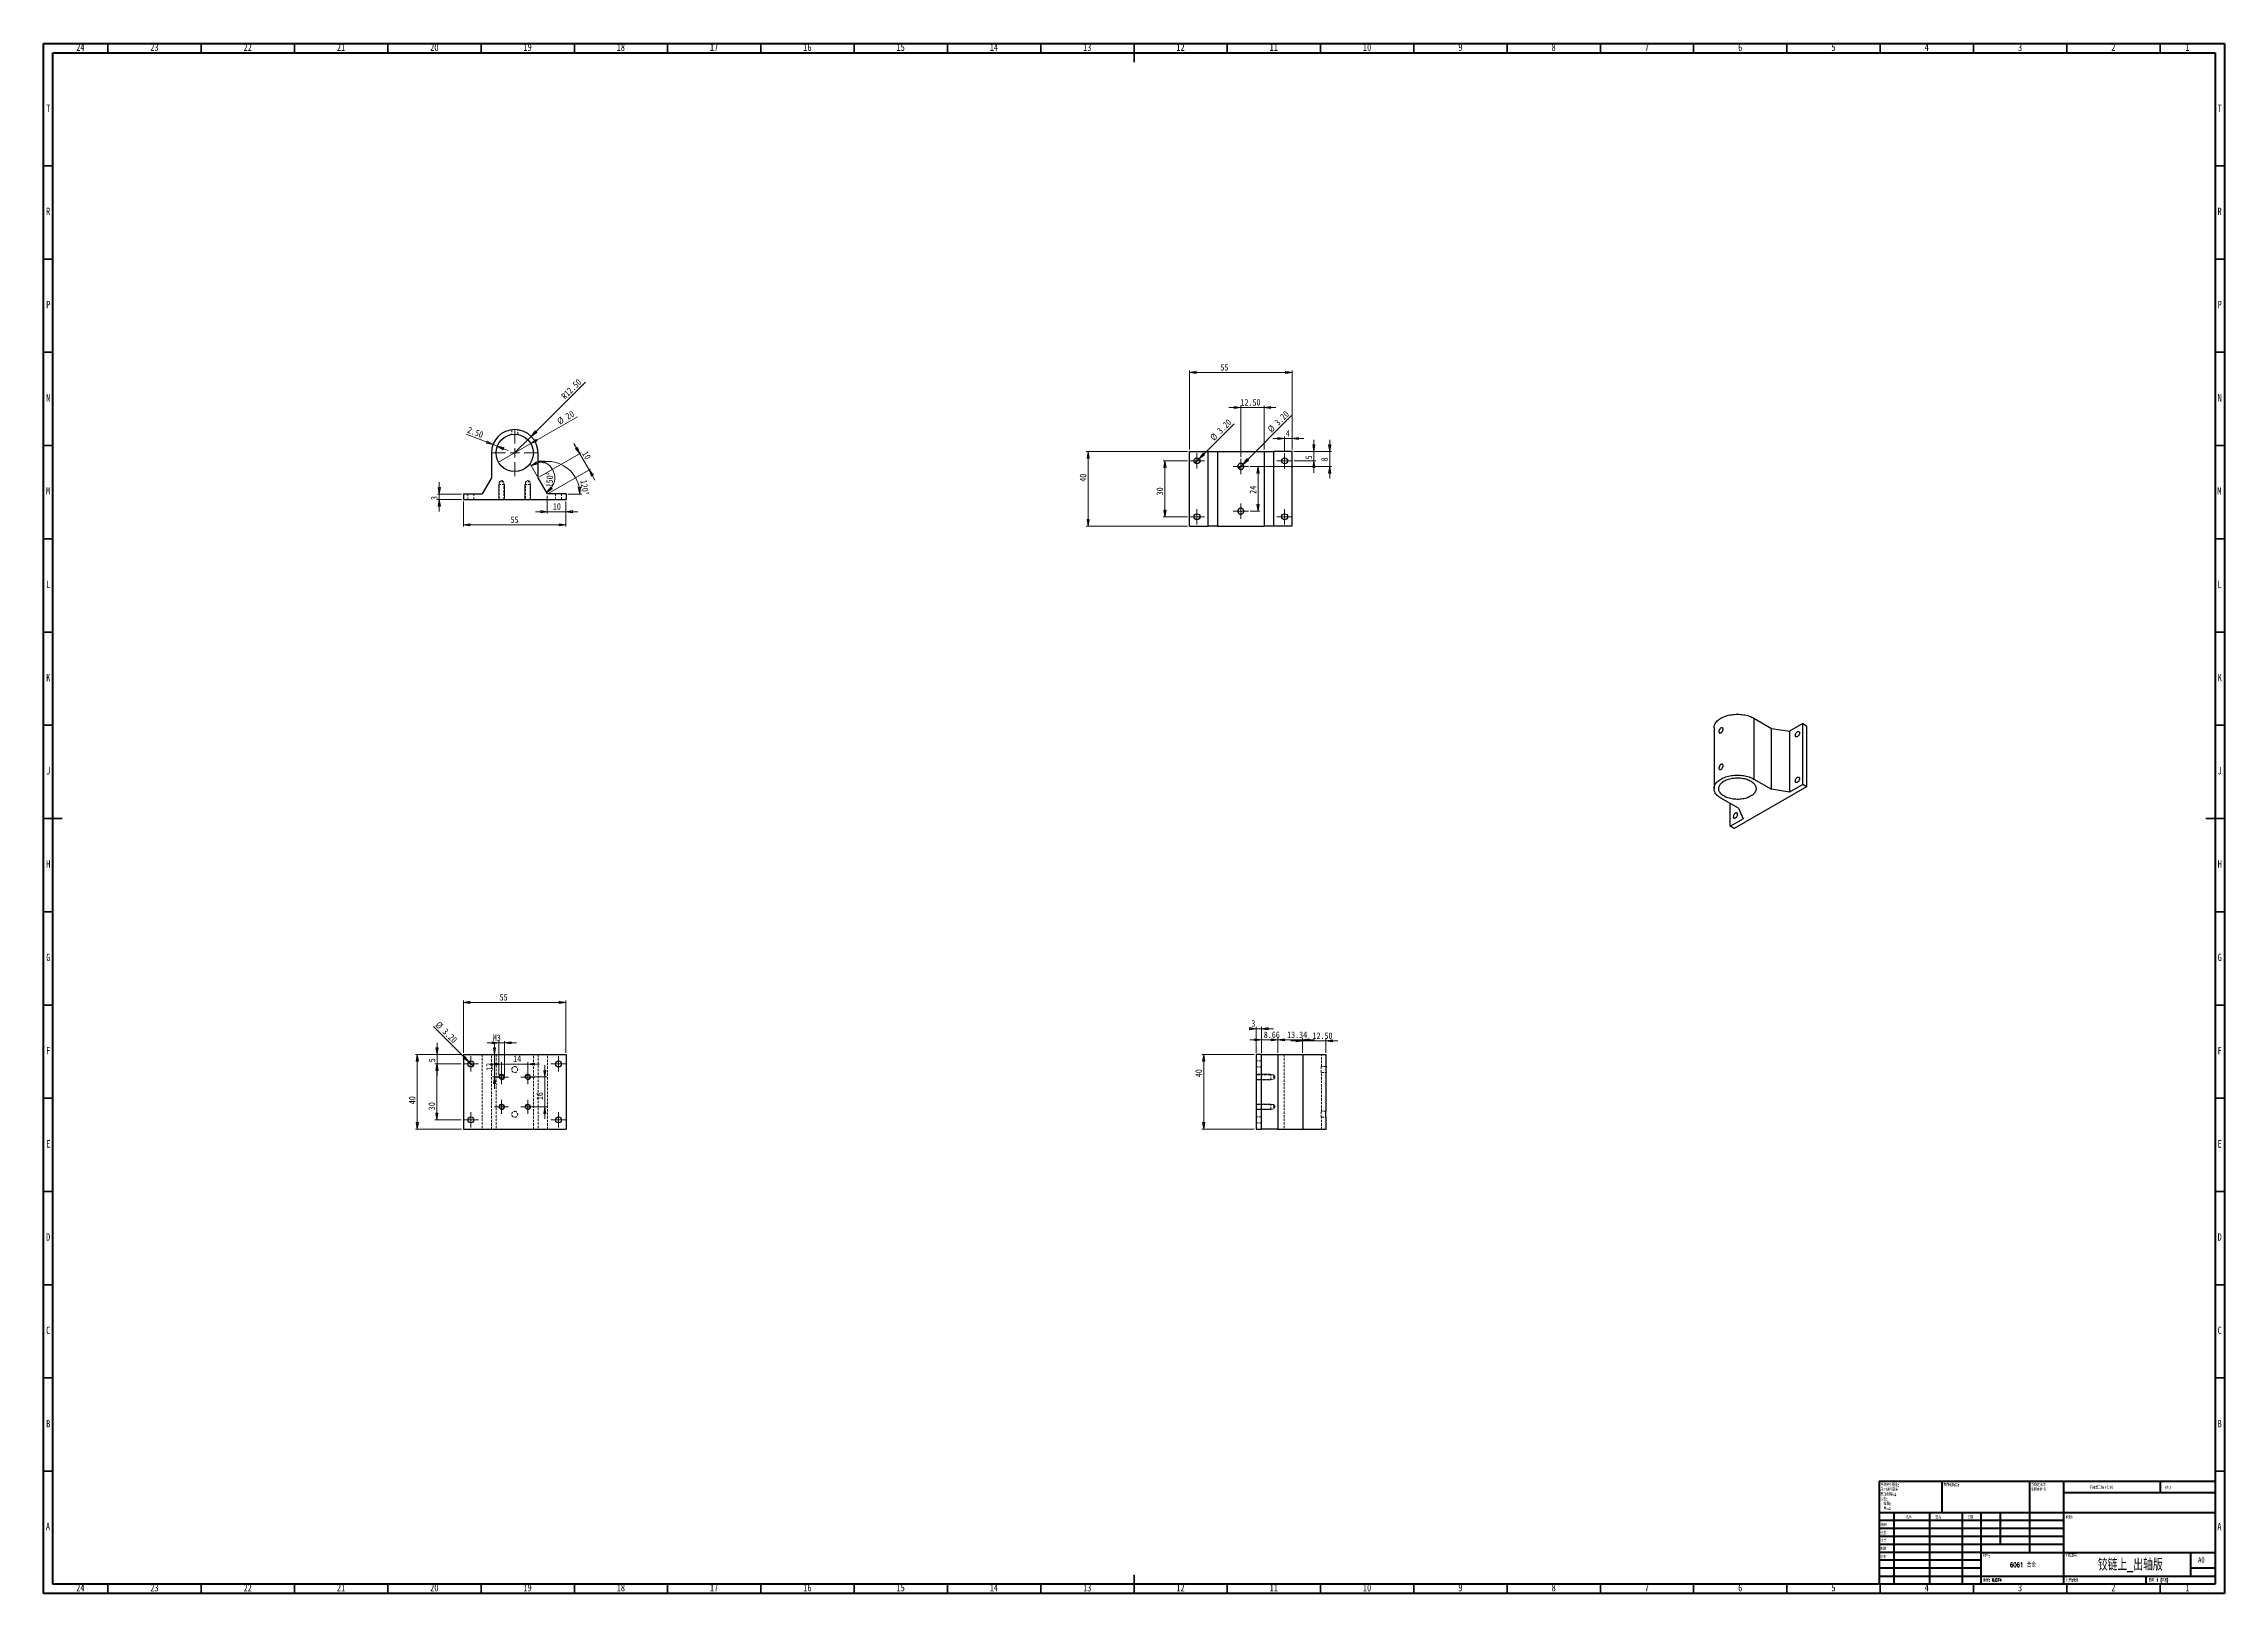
# Model space of a CAD drawing. Header units: millimetres. Extents: x 15 to 1184, y 5 to 836.
import ezdxf

# ---------------------------------------------------------------- set-up
doc = ezdxf.new("R2010")
doc.units = ezdxf.units.MM
doc.linetypes.add('HIDDEN', pattern=[1.905, 1.27, -0.635])
doc.styles.add('SLDTEXTSTYLE0', font='TXT', dxfattribs={"width": 0.75, "bigfont": 'bigfont'})
doc.styles.add('SLDTEXTSTYLE1', font='TXT', dxfattribs={"width": 0.694444, "bigfont": 'bigfont'})
doc.styles.add('SLDTEXTSTYLE2', font='TXT', dxfattribs={"width": 0.75})
doc.dimstyles.new('SLDDIMSTYLE0', dxfattribs={"dimtxt": 3.5, "dimasz": 3.556, "dimexe": 0, "dimexo": 0.0625, "dimgap": 0.875, "dimtad": 1, "dimrnd": 1e-09, "dimzin": 12, "dimdsep": 46, "dimtxsty": 'SLDTEXTSTYLE2', "dimblk1": 'CLOSED', "dimblk2": 'CLOSED', "dimsah": 1, "dimcen": 0.09, "dimadec": 0, "dimazin": 3, "dimtfac": 1, "dimtofl": 0, "dimtmove": 0, "dimatfit": 3, "dimldrblk": 'CLOSED', "dimfxl": 1, "dimfrac": 2, "dimtolj": 1, "dimtzin": 12, "dimarcsym": 0})
doc.dimstyles.new('SLDDIMSTYLE1', dxfattribs={"dimtxt": 3.5, "dimasz": 3.556, "dimexe": 0, "dimexo": 0.0625, "dimgap": 0.875, "dimtad": 1, "dimrnd": 1e-09, "dimzin": 4, "dimdsep": 46, "dimtxsty": 'SLDTEXTSTYLE2', "dimblk1": 'NONE', "dimblk2": 'CLOSED', "dimsah": 1, "dimcen": 0, "dimadec": 0, "dimazin": 1, "dimtfac": 1, "dimtmove": 0, "dimatfit": 3, "dimldrblk": 'NONE', "dimfxl": 1, "dimfrac": 2, "dimtolj": 1, "dimtzin": 12, "dimarcsym": 0})
doc.dimstyles.new('SLDDIMSTYLE2', dxfattribs={"dimtxt": 3.5, "dimasz": 3.556, "dimexe": 0, "dimexo": 0.0625, "dimgap": 0.875, "dimtad": 1, "dimrnd": 1e-09, "dimzin": 12, "dimdsep": 46, "dimtxsty": 'SLDTEXTSTYLE2', "dimblk1": 'CLOSED', "dimblk2": 'CLOSED', "dimsah": 1, "dimcen": 0.09, "dimadec": 0, "dimazin": 3, "dimtfac": 1, "dimtmove": 0, "dimatfit": 0, "dimldrblk": 'CLOSED', "dimfxl": 1, "dimfrac": 2, "dimtolj": 1, "dimtzin": 12, "dimarcsym": 0})
doc.dimstyles.new('SLDDIMSTYLE3', dxfattribs={"dimtxt": 3.5, "dimasz": 3.556, "dimexe": 0, "dimexo": 0.0625, "dimgap": 0.875, "dimtad": 1, "dimrnd": 1e-09, "dimzin": 4, "dimdsep": 46, "dimtxsty": 'SLDTEXTSTYLE2', "dimblk1": 'CLOSED', "dimblk2": 'CLOSED', "dimsah": 1, "dimcen": 0.09, "dimadec": 0, "dimazin": 1, "dimtfac": 1, "dimtmove": 0, "dimatfit": 0, "dimldrblk": 'CLOSED', "dimfxl": 1, "dimfrac": 2, "dimtolj": 1, "dimtzin": 12, "dimarcsym": 0})
doc.dimstyles.new('SLDDIMSTYLE4', dxfattribs={"dimtxt": 3.5, "dimasz": 3.556, "dimexe": 0, "dimexo": 0.0625, "dimgap": 0.875, "dimtad": 1, "dimrnd": 1e-09, "dimzin": 4, "dimdsep": 46, "dimtxsty": 'SLDTEXTSTYLE2', "dimblk1": 'CLOSED', "dimblk2": 'CLOSED', "dimsah": 1, "dimcen": 0, "dimadec": 0, "dimazin": 1, "dimtfac": 1, "dimtofl": 0, "dimtmove": 0, "dimatfit": 3, "dimldrblk": 'CLOSED', "dimfxl": 1, "dimfrac": 2, "dimtolj": 1, "dimtzin": 12, "dimarcsym": 0})
doc.dimstyles.new('SLDDIMSTYLE5', dxfattribs={"dimtxt": 3.5, "dimasz": 3.556, "dimexe": 0, "dimexo": 0.0625, "dimgap": 0.875, "dimtad": 1, "dimrnd": 1e-09, "dimzin": 12, "dimdsep": 46, "dimtxsty": 'SLDTEXTSTYLE2', "dimblk1": 'NONE', "dimblk2": 'CLOSED', "dimsah": 1, "dimcen": 0, "dimadec": 0, "dimazin": 3, "dimtfac": 1, "dimtmove": 0, "dimatfit": 3, "dimldrblk": 'NONE', "dimfxl": 1, "dimfrac": 2, "dimtolj": 1, "dimtzin": 12, "dimarcsym": 0})
doc.dimstyles.new('SLDDIMSTYLE6', dxfattribs={"dimtxt": 3.5, "dimasz": 3.556, "dimexe": 0, "dimexo": 0.0625, "dimgap": 0.875, "dimtad": 1, "dimdec": 4, "dimzin": 12, "dimdsep": 46, "dimtxsty": 'SLDTEXTSTYLE2', "dimblk1": 'CLOSED', "dimblk2": 'CLOSED', "dimsah": 1, "dimcen": 0.09, "dimazin": 3, "dimtfac": 1, "dimtofl": 0, "dimtmove": 0, "dimatfit": 3, "dimldrblk": 'CLOSED', "dimfxl": 1, "dimfrac": 2, "dimtolj": 1, "dimtzin": 12, "dimarcsym": 0})

msp = doc.modelspace()

# ---------------------------------------------------------------- texts
at = {"color": 7, "linetype": 'Continuous', "lineweight": 0}
for s, insert, char_height, attachment_point, style in [('24', (34.67007, 836.06015), 3.96875, 2, 'SLDTEXTSTYLE2'), ('23', (74.42007, 836.06015), 3.96875, 2, 'SLDTEXTSTYLE2'), ('22', (124.42007, 836.06015), 3.96875, 2, 'SLDTEXTSTYLE2'), ('21', (174.42007, 836.06015), 3.96875, 2, 'SLDTEXTSTYLE2'), ('20', (224.42007, 836.06015), 3.96875, 2, 'SLDTEXTSTYLE2'), ('19', (274.42007, 836.06015), 3.96875, 2, 'SLDTEXTSTYLE2'), ('18', (324.42007, 836.06015), 3.96875, 2, 'SLDTEXTSTYLE2'), ('17', (374.42007, 836.06015), 3.96875, 2, 'SLDTEXTSTYLE2'), ('16', (424.42007, 836.06015), 3.96875, 2, 'SLDTEXTSTYLE2'), ('15', (474.42007, 836.06015), 3.96875, 2, 'SLDTEXTSTYLE2'), ('14', (524.42007, 836.06015), 3.96875, 2, 'SLDTEXTSTYLE2'), ('13', (574.42007, 836.06015), 3.96875, 2, 'SLDTEXTSTYLE2'), ('12', (624.42007, 836.06015), 3.96875, 2, 'SLDTEXTSTYLE2'), ('11', (674.42007, 836.06015), 3.96875, 2, 'SLDTEXTSTYLE2'), ('10', (724.42007, 836.06015), 3.96875, 2, 'SLDTEXTSTYLE2'), ('9', (774.46004, 836.06015), 3.96875, 2, 'SLDTEXTSTYLE2'), ('8', (824.46004, 836.06015), 3.96875, 2, 'SLDTEXTSTYLE2'), ('7', (874.46004, 836.06015), 3.96875, 2, 'SLDTEXTSTYLE2'), ('6', (924.46004, 836.06015), 3.96875, 2, 'SLDTEXTSTYLE2'), ('5', (974.46004, 836.06015), 3.96875, 2, 'SLDTEXTSTYLE2'), ('4', (1024.46004, 836.06015), 3.96875, 2, 'SLDTEXTSTYLE2'), ('3', (1074.46004, 836.06015), 3.96875, 2, 'SLDTEXTSTYLE2'), ('2', (1124.46004, 836.06015), 3.96875, 2, 'SLDTEXTSTYLE2'), ('1', (1164.21004, 836.06015), 3.96875, 2, 'SLDTEXTSTYLE2'), ('T', (17.48806, 803.31015), 3.96875, 2, 'SLDTEXTSTYLE2'), ('T', (1181.48806, 803.31015), 3.96875, 2, 'SLDTEXTSTYLE2'), ('R', (17.44442, 748.06015), 3.96875, 2, 'SLDTEXTSTYLE2'), ('R', (1181.44442, 748.06015), 3.96875, 2, 'SLDTEXTSTYLE2'), ('P', (17.48484, 698.06015), 3.96875, 2, 'SLDTEXTSTYLE2'), ('P', (1181.48484, 698.06015), 3.96875, 2, 'SLDTEXTSTYLE2'), ('N', (17.46371, 648.06015), 3.96875, 2, 'SLDTEXTSTYLE2'), ('N', (1181.46371, 648.06015), 3.96875, 2, 'SLDTEXTSTYLE2'), ('M', (17.36174, 598.06015), 3.96875, 2, 'SLDTEXTSTYLE2'), ('M', (1181.36174, 598.06015), 3.96875, 2, 'SLDTEXTSTYLE2'), ('L', (17.45452, 548.06015), 3.96875, 2, 'SLDTEXTSTYLE2'), ('L', (1181.45452, 548.06015), 3.96875, 2, 'SLDTEXTSTYLE2'), ('K', (17.48852, 498.06015), 3.96875, 2, 'SLDTEXTSTYLE2'), ('K', (1181.48852, 498.06015), 3.96875, 2, 'SLDTEXTSTYLE2'), ('J', (17.46509, 448.06015), 3.96875, 2, 'SLDTEXTSTYLE2'), ('J', (1181.46509, 448.06015), 3.96875, 2, 'SLDTEXTSTYLE2'), ('H', (17.49035, 398.06015), 3.96875, 2, 'SLDTEXTSTYLE2'), ('H', (1181.49035, 398.06015), 3.96875, 2, 'SLDTEXTSTYLE2'), ('G', (17.48668, 348.06015), 3.96875, 2, 'SLDTEXTSTYLE2'), ('G', (1181.48668, 348.06015), 3.96875, 2, 'SLDTEXTSTYLE2'), ('F', (17.45774, 298.06015), 3.96875, 2, 'SLDTEXTSTYLE2'), ('F', (1181.45774, 298.06015), 3.96875, 2, 'SLDTEXTSTYLE2'), ('E', (17.50781, 248.06015), 3.96875, 2, 'SLDTEXTSTYLE2'), ('E', (1181.50781, 248.06015), 3.96875, 2, 'SLDTEXTSTYLE2'), ('D', (17.45269, 198.06015), 3.96875, 2, 'SLDTEXTSTYLE2'), ('D', (1181.45269, 198.06015), 3.96875, 2, 'SLDTEXTSTYLE2'), ('C', (17.45866, 148.06015), 3.96875, 2, 'SLDTEXTSTYLE2'), ('C', (1181.45866, 148.06015), 3.96875, 2, 'SLDTEXTSTYLE2'), ('B', (17.4706, 98.06015), 3.96875, 2, 'SLDTEXTSTYLE2'), ('B', (1181.4706, 98.06015), 3.96875, 2, 'SLDTEXTSTYLE2'), ('\\M+1955C\\M+196CA\\M+19165糙\\M+19378:', (1033.37129, 63.91927), 1.5, 1, 'SLDTEXTSTYLE0'), ('\\M+19573调\\M+190AE\\M+18D48\\M+192F6图\\M+194E4\\M+197E1', (1111.61464, 62.53299), 1.5, 1, 'SLDTEXTSTYLE0'), ('\\M+18F43订', (1152.32758, 62.33491), 1.5, 1, 'SLDTEXTSTYLE0'), ('A', (17.33969, 42.81015), 3.96875, 2, 'SLDTEXTSTYLE2'), ('检查', (999.62358, 38.15441), 1.5, 1, 'SLDTEXTSTYLE0'), ('绘\\M+190A7', (999.68467, 42.42971), 1.5, 1, 'SLDTEXTSTYLE0'), ('\\M+196BC\\M+18FCC', (1013.32224, 46.50148), 1.5, 1, 'SLDTEXTSTYLE0'), ('签\\M+196BC', (1029.03359, 46.56176), 1.5, 1, 'SLDTEXTSTYLE0'), ('\\M+193FA\\M+18AFA', (1046.2147, 46.57618), 1.5, 1, 'SLDTEXTSTYLE0'), ('标题:', (1098.95619, 46.57618), 1.5, 1, 'SLDTEXTSTYLE0'), ('A', (1181.33969, 42.81015), 3.96875, 2, 'SLDTEXTSTYLE2'), ('\\M+194E1\\M+18F79', (999.62163, 34.17683), 1.5, 1, 'SLDTEXTSTYLE0'), ('验检', (999.67686, 25.34965), 1.5, 1, 'SLDTEXTSTYLE0'), ('\\M+190A7\\M+191A2', (999.68219, 29.7337), 1.5, 1, 'SLDTEXTSTYLE0'), ('\\M+18DDE\\M+197BF:', (1054.64586, 25.98606), 1.5, 1, 'SLDTEXTSTYLE0'), ('\\M+18D48\\M+192F6图\\M+18D86', (1098.62865, 25.98606), 1.5, 1, 'SLDTEXTSTYLE0'), ('铰链\\M+18FE3_\\M+18F6F轴\\M+194C5', (1133.55115, 23.60691), 6.35, 2, 'SLDTEXTSTYLE0'), ('A0', (1169.87116, 24.40639), 2.910417, 1, 'SLDTEXTSTYLE2'), ('\\M+18F64\\M+197CA: 0.074', (1054.61781, 12.94931), 1.4986, 1, 'SLDTEXTSTYLE0'), ('6061 \\M+18D87\\M+18BE0', (1076.01556, 21.48557), 2.38125, 2, 'SLDTEXTSTYLE0'), ('\\M+194E4\\M+197E1:1:1', (1099.07397, 12.90009), 1.5, 1, 'SLDTEXTSTYLE0'), ('图纸 1 (\\M+18BA41)', (1143.47829, 12.90009), 1.5, 1, 'SLDTEXTSTYLE1'), ('24', (34.67007, 10.06015), 3.96875, 2, 'SLDTEXTSTYLE2'), ('23', (74.42007, 10.06015), 3.96875, 2, 'SLDTEXTSTYLE2'), ('22', (124.42007, 10.06015), 3.96875, 2, 'SLDTEXTSTYLE2'), ('21', (174.42007, 10.06015), 3.96875, 2, 'SLDTEXTSTYLE2'), ('20', (224.42007, 10.06015), 3.96875, 2, 'SLDTEXTSTYLE2'), ('19', (274.42007, 10.06015), 3.96875, 2, 'SLDTEXTSTYLE2'), ('18', (324.42007, 10.06015), 3.96875, 2, 'SLDTEXTSTYLE2'), ('17', (374.42007, 10.06015), 3.96875, 2, 'SLDTEXTSTYLE2'), ('16', (424.42007, 10.06015), 3.96875, 2, 'SLDTEXTSTYLE2'), ('15', (474.42007, 10.06015), 3.96875, 2, 'SLDTEXTSTYLE2'), ('14', (524.42007, 10.06015), 3.96875, 2, 'SLDTEXTSTYLE2'), ('13', (574.42007, 10.06015), 3.96875, 2, 'SLDTEXTSTYLE2'), ('12', (624.42007, 10.06015), 3.96875, 2, 'SLDTEXTSTYLE2'), ('11', (674.42007, 10.06015), 3.96875, 2, 'SLDTEXTSTYLE2'), ('10', (724.42007, 10.06015), 3.96875, 2, 'SLDTEXTSTYLE2'), ('9', (774.46004, 10.06015), 3.96875, 2, 'SLDTEXTSTYLE2'), ('8', (824.46004, 10.06015), 3.96875, 2, 'SLDTEXTSTYLE2'), ('7', (874.46004, 10.06015), 3.96875, 2, 'SLDTEXTSTYLE2'), ('6', (924.46004, 10.06015), 3.96875, 2, 'SLDTEXTSTYLE2'), ('5', (974.46004, 10.06015), 3.96875, 2, 'SLDTEXTSTYLE2'), ('4', (1024.46004, 10.06015), 3.96875, 2, 'SLDTEXTSTYLE2'), ('3', (1074.46004, 10.06015), 3.96875, 2, 'SLDTEXTSTYLE2'), ('2', (1124.46004, 10.06015), 3.96875, 2, 'SLDTEXTSTYLE2'), ('1', (1164.21004, 10.06015), 3.96875, 2, 'SLDTEXTSTYLE2')]:
    msp.add_mtext(s, dxfattribs=dict(at, insert=insert, char_height=char_height, attachment_point=attachment_point, style=style))

# ---------------------------------------------------------------- blocks, each defined once
blk = doc.blocks.new('SW_NOTE_0')
at = {"color": 0, "linetype": 'Continuous', "lineweight": 0, "char_height": 1.5, "attachment_point": 1, "style": 'SLDTEXTSTYLE0'}
for s, insert in [('\\M+18F9C\\M+194F1另\\M+18A4F\\M+18E77\\M+192E8:', (0, 1.9)), ('\\M+18EDA\\M+190A1\\M+18E67\\M+19770\\M+19F7C\\M+195C4', (0, -0.6)), ('\\M+1955C\\M+196CA\\M+19165糙\\M+19378:', (0, -3.1)), ('\\M+18CF6\\M+18DB7:', (0, -5.6)), ('线\\M+190AB:', (1.7, -8.1)), ('\\M+18A70\\M+19378:', (1.7, -10.6))]:
    blk.add_mtext(s, dxfattribs=dict(at, insert=insert))
blk = doc.blocks.new('SW_NOTE_1')
at = {"color": 0, "linetype": 'Continuous', "lineweight": 0, "char_height": 1.5, "attachment_point": 1, "style": 'SLDTEXTSTYLE0'}
for s, insert in [('\\M+18FAB锐边\\M+190B4\\M+18F9C', (0, 1.9)), ('\\M+196D1\\M+18E68\\M+19BF3\\M+190DC\\M+19266', (0, -0.6))]:
    blk.add_mtext(s, dxfattribs=dict(at, insert=insert))
blk = doc.blocks.new('_Closed')
at = {"color": 0, "linetype": 'ByBlock', "lineweight": -2}
for p, q in [((-1, 0.166667), (0, 0)), ((-1, 0.166667), (-1, -0.166667)), ((0, 0), (-1, -0.166667)), ((0, 0), (-1, 0))]:
    blk.add_line(p, q, dxfattribs=at)
blk = doc.blocks.new('_D')
at = {"color": 7, "linetype": 'Continuous', "lineweight": 18}
for p, q in [((240, 294.9), (240, 322.9)), ((240, 321.9), (295, 321.9)), ((295, 294.9), (295, 322.9))]:
    blk.add_line(p, q, dxfattribs=at)
at = {"color": 7, "linetype": 'Continuous', "lineweight": 18, "xscale": 3.556, "yscale": 3.556, "rotation": 180}
blk.add_blockref('_Closed', (240, 321.9, -6.2), dxfattribs=at)
at = {"color": 7, "linetype": 'Continuous', "lineweight": 18, "xscale": 3.556, "yscale": 3.556}
blk.add_blockref('_Closed', (295, 321.9, -6.2), dxfattribs=at)
at = {"color": 7, "linetype": 'Continuous', "lineweight": 18, "insert": (259.4, 326.4), "char_height": 3.5, "attachment_point": 1, "style": 'SLDTEXTSTYLE2'}
blk.add_mtext('55', dxfattribs=at)
blk = doc.blocks.new('_D_1')
at = {"color": 7, "linetype": 'Continuous', "lineweight": 18}
for p, q in [((239, 293.9), (214.3, 293.9)), ((215.3, 293.9), (215.3, 253.9)), ((239, 253.9), (214.3, 253.9))]:
    blk.add_line(p, q, dxfattribs=at)
at = {"color": 7, "linetype": 'Continuous', "lineweight": 18, "xscale": 3.556, "yscale": 3.556}
for p, rotation in [((215.3, 293.9, -6.2), 90), ((215.3, 253.9, -6.2), 270)]:
    blk.add_blockref('_Closed', p, dxfattribs=dict(at, rotation=rotation))
at = {"color": 7, "linetype": 'Continuous', "lineweight": 18, "insert": (210.8, 267.3), "char_height": 3.5, "attachment_point": 1, "rotation": 90, "style": 'SLDTEXTSTYLE2'}
blk.add_mtext('40', dxfattribs=at)
blk = doc.blocks.new('_D_2')
at = {"color": 7, "linetype": 'Continuous', "lineweight": 18}
for q in [(224, 308.9), (245.2, 287.8)]:
    blk.add_line((242.9, 290), q, dxfattribs=at)
at = {"color": 7, "linetype": 'Continuous', "lineweight": 18, "xscale": 3.556, "yscale": 3.556, "rotation": 315}
blk.add_blockref('_Closed', (242.9, 290, -6.2), dxfattribs=at)
at = {"color": 7, "linetype": 'Continuous', "lineweight": 18, "char_height": 3.5, "attachment_point": 1, "rotation": 315, "style": 'SLDTEXTSTYLE2'}
for s, insert in [('%%c', (227.2, 312)), ('3.20', (231, 308.3))]:
    blk.add_mtext(s, dxfattribs=dict(at, insert=insert))
blk = doc.blocks.new('_None')
blk = doc.blocks.new('_D_3')
at = {"color": 7, "linetype": 'Continuous', "lineweight": 18}
for p, q in [((259, 300.2), (252.7, 300.2)), ((259, 282.9), (259, 301.2)), ((259, 300.2), (262, 300.2)), ((262, 282.9), (262, 301.2)), ((262, 300.2), (268.4, 300.2))]:
    blk.add_line(p, q, dxfattribs=at)
at = {"color": 7, "linetype": 'Continuous', "lineweight": 18, "xscale": 3.556, "yscale": 3.556}
blk.add_blockref('_Closed', (259, 300.2, -6.2), dxfattribs=at)
at = {"color": 7, "linetype": 'Continuous', "lineweight": 18, "xscale": 3.556, "yscale": 3.556, "rotation": 180}
blk.add_blockref('_Closed', (262, 300.2, -6.2), dxfattribs=at)
at = {"color": 7, "linetype": 'Continuous', "lineweight": 18, "insert": (255.8, 304.7), "char_height": 3.5, "attachment_point": 1, "style": 'SLDTEXTSTYLE2'}
blk.add_mtext('M3', dxfattribs=at)
blk = doc.blocks.new('_D_4')
at = {"color": 7, "linetype": 'Continuous', "lineweight": 18}
for p, q in [((239, 293.9), (224.9, 293.9)), ((225.9, 293.9), (225.9, 300.2)), ((225.9, 288.9), (225.9, 293.9)), ((238.9, 288.9), (224.9, 288.9)), ((225.9, 288.9), (225.9, 282.5))]:
    blk.add_line(p, q, dxfattribs=at)
at = {"color": 7, "linetype": 'Continuous', "lineweight": 18, "xscale": 3.556, "yscale": 3.556}
for p, rotation in [((225.9, 293.9, -6.2), 270), ((225.9, 288.9, -6.2), 90)]:
    blk.add_blockref('_Closed', p, dxfattribs=dict(at, rotation=rotation))
at = {"color": 7, "linetype": 'Continuous', "lineweight": 18, "insert": (221.4, 289.8), "char_height": 3.5, "attachment_point": 1, "rotation": 90, "style": 'SLDTEXTSTYLE2'}
blk.add_mtext('5', dxfattribs=at)
blk = doc.blocks.new('_D_5')
at = {"color": 7, "linetype": 'Continuous', "lineweight": 18}
for p, q in [((238.9, 288.9), (224.8, 288.9)), ((225.8, 288.9), (225.8, 258.9)), ((238.9, 258.9), (224.8, 258.9))]:
    blk.add_line(p, q, dxfattribs=at)
at = {"color": 7, "linetype": 'Continuous', "lineweight": 18, "xscale": 3.556, "yscale": 3.556}
for p, rotation in [((225.8, 288.9, -6.2), 90), ((225.8, 258.9, -6.2), 270)]:
    blk.add_blockref('_Closed', p, dxfattribs=dict(at, rotation=rotation))
at = {"color": 7, "linetype": 'Continuous', "lineweight": 18, "insert": (221.3, 264.1), "char_height": 3.5, "attachment_point": 1, "rotation": 90, "style": 'SLDTEXTSTYLE2'}
blk.add_mtext('30', dxfattribs=at)
blk = doc.blocks.new('_D_6')
at = {"color": 7, "linetype": 'Continuous', "lineweight": 18}
for p, q in [((256.7, 293.9), (256.7, 300.2)), ((256.7, 281.9), (256.7, 293.9)), ((259.5, 281.9), (255.7, 281.9)), ((256.7, 281.9), (256.7, 275.5))]:
    blk.add_line(p, q, dxfattribs=at)
at = {"color": 7, "linetype": 'Continuous', "lineweight": 18, "xscale": 3.556, "yscale": 3.556}
for p, rotation in [((256.7, 293.9, -6.2), 270), ((256.7, 281.9, -6.2), 90)]:
    blk.add_blockref('_Closed', p, dxfattribs=dict(at, rotation=rotation))
at = {"color": 7, "linetype": 'Continuous', "lineweight": 18, "insert": (252.2, 285.2), "char_height": 3.5, "attachment_point": 1, "rotation": 90, "style": 'SLDTEXTSTYLE2'}
blk.add_mtext('12', dxfattribs=at)
blk = doc.blocks.new('_D_7')
at = {"color": 7, "linetype": 'Continuous', "lineweight": 18}
for p, q in [((260.5, 288.8), (254.2, 288.8)), ((260.5, 282.9), (260.5, 289.8)), ((260.5, 288.8), (274.5, 288.8)), ((274.5, 282.9), (274.5, 289.8)), ((274.5, 288.8), (280.9, 288.8))]:
    blk.add_line(p, q, dxfattribs=at)
at = {"color": 7, "linetype": 'Continuous', "lineweight": 18, "xscale": 3.556, "yscale": 3.556}
blk.add_blockref('_Closed', (260.5, 288.8, -6.2), dxfattribs=at)
at = {"color": 7, "linetype": 'Continuous', "lineweight": 18, "xscale": 3.556, "yscale": 3.556, "rotation": 180}
blk.add_blockref('_Closed', (274.5, 288.8, -6.2), dxfattribs=at)
at = {"color": 7, "linetype": 'Continuous', "lineweight": 18, "insert": (266.7, 293.4), "char_height": 3.5, "attachment_point": 1, "style": 'SLDTEXTSTYLE2'}
blk.add_mtext('14', dxfattribs=at)
blk = doc.blocks.new('_D_8')
at = {"color": 7, "linetype": 'Continuous', "lineweight": 18}
for p, q in [((275.5, 281.9), (284.7, 281.9)), ((283.7, 281.9), (283.7, 288.2)), ((283.7, 281.9), (283.7, 265.9)), ((275.5, 265.9), (284.7, 265.9)), ((283.7, 265.9), (283.7, 259.5))]:
    blk.add_line(p, q, dxfattribs=at)
at = {"color": 7, "linetype": 'Continuous', "lineweight": 18, "xscale": 3.556, "yscale": 3.556}
for p, rotation in [((283.7, 281.9, -6.2), 270), ((283.7, 265.9, -6.2), 90)]:
    blk.add_blockref('_Closed', p, dxfattribs=dict(at, rotation=rotation))
at = {"color": 7, "linetype": 'Continuous', "lineweight": 18, "insert": (279.2, 269.5), "char_height": 3.5, "attachment_point": 1, "rotation": 90, "style": 'SLDTEXTSTYLE2'}
blk.add_mtext('16', dxfattribs=at)
blk = doc.blocks.new('SW_CENTERMARKSYMBOL_0')
at = {"color": 0, "linetype": 'Continuous', "lineweight": 0}
for p, q in [((-2.5, 0), (-3.75, 0)), ((0, 0), (-2.5, 0)), ((0, 2.5), (0, 3.75)), ((0, 0), (0, 2.5)), ((0, 0), (0, -2.5)), ((0, 0), (2.5, 0)), ((2.5, 0), (3.75, 0)), ((0, -2.5), (0, -3.75))]:
    blk.add_line(p, q, dxfattribs=at)
blk = doc.blocks.new('SW_CENTERMARKSYMBOL_1')
at = {"color": 0, "linetype": 'Continuous', "lineweight": 0}
for p, q in [((-2.5, 0), (-3.75, 0)), ((0, 0), (-2.5, 0)), ((0, 2.5), (0, 3.75)), ((0, 0), (0, 2.5)), ((0, 0), (0, -2.5)), ((0, 0), (2.5, 0)), ((2.5, 0), (3.75, 0)), ((0, -2.5), (0, -3.75))]:
    blk.add_line(p, q, dxfattribs=at)
blk = doc.blocks.new('SW_CENTERMARKSYMBOL_2')
at = {"color": 0, "linetype": 'Continuous', "lineweight": 0}
for p, q in [((-2.5, 0), (-3.75, 0)), ((0, 0), (-2.5, 0)), ((0, 2.5), (0, 3.75)), ((0, 0), (0, 2.5)), ((0, 0), (0, -2.5)), ((0, 0), (2.5, 0)), ((2.5, 0), (3.75, 0)), ((0, -2.5), (0, -3.75))]:
    blk.add_line(p, q, dxfattribs=at)
blk = doc.blocks.new('SW_CENTERMARKSYMBOL_3')
at = {"color": 0, "linetype": 'Continuous', "lineweight": 0}
for p, q in [((-2.5, 0), (-3.75, 0)), ((0, 0), (-2.5, 0)), ((0, 2.5), (0, 3.75)), ((0, 0), (0, 2.5)), ((0, 0), (0, -2.5)), ((0, 0), (2.5, 0)), ((2.5, 0), (3.75, 0)), ((0, -2.5), (0, -3.75))]:
    blk.add_line(p, q, dxfattribs=at)
blk = doc.blocks.new('SW_CENTERMARKSYMBOL_4')
at = {"color": 0, "linetype": 'Continuous', "lineweight": 0}
for p, q in [((-2.5, 0), (-4.1, 0)), ((0, 0), (-2.5, 0)), ((0, 2.5), (0, 4.1)), ((0, 0), (0, 2.5)), ((0, 0), (0, -2.5)), ((0, 0), (2.5, 0)), ((2.5, 0), (4.1, 0)), ((0, -2.5), (0, -4.1))]:
    blk.add_line(p, q, dxfattribs=at)
blk = doc.blocks.new('SW_CENTERMARKSYMBOL_5')
at = {"color": 0, "linetype": 'Continuous', "lineweight": 0}
for p, q in [((-2.5, 0), (-4.1, 0)), ((0, 0), (-2.5, 0)), ((0, 2.5), (0, 4.1)), ((0, 0), (0, 2.5)), ((0, 0), (0, -2.5)), ((0, 0), (2.5, 0)), ((2.5, 0), (4.1, 0)), ((0, -2.5), (0, -4.1))]:
    blk.add_line(p, q, dxfattribs=at)
blk = doc.blocks.new('SW_CENTERMARKSYMBOL_6')
at = {"color": 0, "linetype": 'Continuous', "lineweight": 0}
for p, q in [((-2.5, 0), (-4.1, 0)), ((0, 0), (-2.5, 0)), ((0, 2.5), (0, 4.1)), ((0, 0), (0, 2.5)), ((0, 0), (0, -2.5)), ((0, 0), (2.5, 0)), ((2.5, 0), (4.1, 0)), ((0, -2.5), (0, -4.1))]:
    blk.add_line(p, q, dxfattribs=at)
blk = doc.blocks.new('SW_CENTERMARKSYMBOL_7')
at = {"color": 0, "linetype": 'Continuous', "lineweight": 0}
for p, q in [((-2.5, 0), (-4.1, 0)), ((0, 0), (-2.5, 0)), ((0, 2.5), (0, 4.1)), ((0, 0), (0, 2.5)), ((0, 0), (0, -2.5)), ((0, 0), (2.5, 0)), ((2.5, 0), (4.1, 0)), ((0, -2.5), (0, -4.1))]:
    blk.add_line(p, q, dxfattribs=at)
blk = doc.blocks.new('_D_9')
at = {"color": 7, "linetype": 'Continuous', "lineweight": 18}
for p, q in [((227.1, 594.5), (227.1, 600.9)), ((239, 594.5), (226.1, 594.5)), ((239, 591.5), (226.1, 591.5)), ((227.1, 594.5), (227.1, 591.5)), ((227.1, 591.5), (227.1, 585.2))]:
    blk.add_line(p, q, dxfattribs=at)
at = {"color": 7, "linetype": 'Continuous', "lineweight": 18, "xscale": 3.556, "yscale": 3.556}
for p, rotation in [((227.1, 594.5), 270), ((227.1, 591.5), 90)]:
    blk.add_blockref('_Closed', p, dxfattribs=dict(at, rotation=rotation))
at = {"color": 7, "linetype": 'Continuous', "lineweight": 18, "insert": (222.6, 591.3), "char_height": 3.5, "attachment_point": 1, "rotation": 90, "style": 'SLDTEXTSTYLE2'}
blk.add_mtext('3', dxfattribs=at)
blk = doc.blocks.new('_D_10')
at = {"color": 7, "linetype": 'Continuous', "lineweight": 18}
for p, q in [((240, 590.5), (240, 577)), ((295, 590.5), (295, 577)), ((240, 578), (295, 578))]:
    blk.add_line(p, q, dxfattribs=at)
at = {"color": 7, "linetype": 'Continuous', "lineweight": 18, "xscale": 3.556, "yscale": 3.556, "rotation": 180}
blk.add_blockref('_Closed', (240, 578), dxfattribs=at)
at = {"color": 7, "linetype": 'Continuous', "lineweight": 18, "xscale": 3.556, "yscale": 3.556}
blk.add_blockref('_Closed', (295, 578), dxfattribs=at)
at = {"color": 7, "linetype": 'Continuous', "lineweight": 18, "insert": (265.3, 582.5), "char_height": 3.5, "attachment_point": 1, "style": 'SLDTEXTSTYLE2'}
blk.add_mtext('55', dxfattribs=at)
blk = doc.blocks.new('_D_11')
at = {"color": 7, "linetype": 'Continuous', "lineweight": 18}
for p, q in [((255.9, 621), (241.5, 626.6)), ((258.2, 620.1), (255.9, 621)), ((258.2, 620.1), (264.1, 617.9))]:
    blk.add_line(p, q, dxfattribs=at)
at = {"color": 7, "linetype": 'Continuous', "lineweight": 18, "xscale": 3.556, "yscale": 3.556}
for p, rotation in [((255.9, 621), 338.9064476175), ((258.2, 620.1), 158.9064476175)]:
    blk.add_blockref('_Closed', p, dxfattribs=dict(at, rotation=rotation))
at = {"color": 7, "linetype": 'Continuous', "lineweight": 18, "insert": (243.1, 630.8), "char_height": 3.5, "attachment_point": 1, "rotation": 338.9064, "style": 'SLDTEXTSTYLE2'}
blk.add_mtext('2.50', dxfattribs=at)
blk = doc.blocks.new('_D_12')
at = {"color": 7, "linetype": 'Continuous', "lineweight": 18}
for q in [(305.5, 654.5), (267.5, 616.5)]:
    blk.add_line((276.4, 625.4), q, dxfattribs=at)
at = {"color": 7, "linetype": 'Continuous', "lineweight": 18, "xscale": 3.556, "yscale": 3.556, "rotation": 225}
blk.add_blockref('_Closed', (276.4, 625.4), dxfattribs=at)
at = {"color": 7, "linetype": 'Continuous', "lineweight": 18, "insert": (292.1, 647.5), "char_height": 3.5, "attachment_point": 1, "rotation": 45, "style": 'SLDTEXTSTYLE2'}
blk.add_mtext('R12.50', dxfattribs=at)
blk = doc.blocks.new('_D_13')
at = {"color": 7, "linetype": 'Continuous', "lineweight": 18}
for q in [(301.1, 635.9), (258.9, 611.5)]:
    blk.add_line((276.2, 621.5), q, dxfattribs=at)
at = {"color": 7, "linetype": 'Continuous', "lineweight": 18, "xscale": 3.556, "yscale": 3.556, "rotation": 210}
blk.add_blockref('_Closed', (276.2, 621.5), dxfattribs=at)
at = {"color": 7, "linetype": 'Continuous', "lineweight": 18, "char_height": 3.5, "attachment_point": 1, "rotation": 30, "style": 'SLDTEXTSTYLE2'}
for s, insert in [('%%c', (289.8, 634.6)), ('20', (294.4, 637.3))]:
    blk.add_mtext(s, dxfattribs=dict(at, insert=insert))
blk = doc.blocks.new('_D_14')
at = {"color": 7, "linetype": 'Continuous', "lineweight": 18}
for p, q in [((285, 585), (278.7, 585)), ((285, 593.5), (285, 584)), ((295, 585), (285, 585)), ((295, 590.5), (295, 584)), ((295, 585), (301.4, 585))]:
    blk.add_line(p, q, dxfattribs=at)
at = {"color": 7, "linetype": 'Continuous', "lineweight": 18, "xscale": 3.556, "yscale": 3.556}
blk.add_blockref('_Closed', (285, 585), dxfattribs=at)
at = {"color": 7, "linetype": 'Continuous', "lineweight": 18, "xscale": 3.556, "yscale": 3.556, "rotation": 180}
blk.add_blockref('_Closed', (295, 585), dxfattribs=at)
at = {"color": 7, "linetype": 'Continuous', "lineweight": 18, "insert": (288, 589.6), "char_height": 3.5, "attachment_point": 1, "style": 'SLDTEXTSTYLE2'}
blk.add_mtext('10', dxfattribs=at)
blk = doc.blocks.new('_D_15')
at = {"color": 7, "linetype": 'Continuous', "lineweight": 18}
for p, q in [((302.4, 616.1), (299.2, 621.6)), ((280.9, 603.7), (303.2, 616.6)), ((285.9, 595), (308.2, 607.9)), ((307.4, 607.4), (302.4, 616.1)), ((307.4, 607.4), (310.5, 601.9))]:
    blk.add_line(p, q, dxfattribs=at)
at = {"color": 7, "linetype": 'Continuous', "lineweight": 18, "xscale": 3.556, "yscale": 3.556}
for p, rotation in [((302.4, 616.1), 300), ((307.4, 607.4), 120)]:
    blk.add_blockref('_Closed', p, dxfattribs=dict(at, rotation=rotation))
at = {"color": 7, "linetype": 'Continuous', "lineweight": 18, "insert": (306.5, 618), "char_height": 3.5, "attachment_point": 1, "rotation": 300, "style": 'SLDTEXTSTYLE2'}
blk.add_mtext('10', dxfattribs=at)
blk = doc.blocks.new('_D_16')
at = {"color": 7, "linetype": 'Continuous', "lineweight": 18}
for p, q in [((279.5, 604.1), (275.8, 610.6)), ((296, 594.5), (303.5, 594.5))]:
    blk.add_line(p, q, dxfattribs=at)
blk.add_arc((285, 594.5), 17.5, 0, 120, dxfattribs=at)
at = {"color": 7, "linetype": 'Continuous', "lineweight": 18, "xscale": 3.556, "yscale": 3.556}
for p, rotation in [((276.3, 609.7), 204.254349022), ((302.5, 594.5), 275.745650978)]:
    blk.add_blockref('_Closed', p, dxfattribs=dict(at, rotation=rotation))
at = {"color": 7, "linetype": 'Continuous', "lineweight": 18, "insert": (306.2, 602.3), "char_height": 3.5, "attachment_point": 1, "rotation": 277.8215, "style": 'SLDTEXTSTYLE2'}
blk.add_mtext('120°', dxfattribs=at)
blk = doc.blocks.new('_D_17')
at = {"color": 7, "linetype": 'Continuous', "lineweight": 18}
blk.add_arc((280, 603.2), 9.03, 300, 90, dxfattribs=at)
at = {"color": 7, "linetype": 'Continuous', "lineweight": 18, "xscale": 3.556, "yscale": 3.556}
for p, rotation in [((280, 612.2), 169.2507773823), ((284.5, 595.4), 220.7492226177)]:
    blk.add_blockref('_Closed', p, dxfattribs=dict(at, rotation=rotation))
at = {"color": 7, "linetype": 'Continuous', "lineweight": 18, "insert": (284.3, 598.2), "char_height": 3.5, "attachment_point": 1, "rotation": 87.1467, "style": 'SLDTEXTSTYLE2'}
blk.add_mtext('150°', dxfattribs=at)
blk = doc.blocks.new('SW_CENTERMARKSYMBOL_8')
at = {"color": 0, "linetype": 'Continuous', "lineweight": 0}
for p, q in [((0, 5), (0, 12.5)), ((-5, 0), (-12.5, 0)), ((0, 0), (-2.5, 0)), ((0, 0), (0, 2.5)), ((0, 0), (0, -2.5)), ((0, 0), (2.5, 0)), ((5, 0), (12.5, 0)), ((0, -5), (0, -12.5))]:
    blk.add_line(p, q, dxfattribs=at)
blk = doc.blocks.new('_D_18')
at = {"color": 7, "linetype": 'Continuous', "lineweight": 18}
for p, q in [((663.9, 293.9), (635.9, 293.9)), ((636.9, 293.9), (636.9, 253.9)), ((663.9, 253.9), (635.9, 253.9))]:
    blk.add_line(p, q, dxfattribs=at)
at = {"color": 7, "linetype": 'Continuous', "lineweight": 18, "xscale": 3.556, "yscale": 3.556}
for p, rotation in [((636.9, 293.9), 90), ((636.9, 253.9), 270)]:
    blk.add_blockref('_Closed', p, dxfattribs=dict(at, rotation=rotation))
at = {"color": 7, "linetype": 'Continuous', "lineweight": 18, "insert": (632.4, 281.8), "char_height": 3.5, "attachment_point": 1, "rotation": 90, "style": 'SLDTEXTSTYLE2'}
blk.add_mtext('40', dxfattribs=at)
blk = doc.blocks.new('_D_19')
at = {"color": 7, "linetype": 'Continuous', "lineweight": 18}
for p, q in [((664.9, 307.8), (662.4, 307.8)), ((664.9, 294.9), (664.9, 308.8)), ((667.9, 307.8), (664.9, 307.8)), ((667.9, 294.9), (667.9, 308.8)), ((667.9, 307.8), (674.3, 307.8))]:
    blk.add_line(p, q, dxfattribs=at)
at = {"color": 7, "linetype": 'Continuous', "lineweight": 18, "xscale": 3.556, "yscale": 3.556}
blk.add_blockref('_Closed', (664.9, 307.8), dxfattribs=at)
at = {"color": 7, "linetype": 'Continuous', "lineweight": 18, "xscale": 3.556, "yscale": 3.556, "rotation": 180}
blk.add_blockref('_Closed', (667.9, 307.8), dxfattribs=at)
at = {"color": 7, "linetype": 'Continuous', "lineweight": 18, "insert": (662.4, 312.4), "char_height": 3.5, "attachment_point": 1, "style": 'SLDTEXTSTYLE2'}
blk.add_mtext('3', dxfattribs=at)
blk = doc.blocks.new('_D_20')
at = {"color": 7, "linetype": 'Continuous', "lineweight": 18}
for p, q in [((667.9, 301.8), (661.6, 301.8)), ((667.9, 294.9), (667.9, 302.8)), ((676.6, 301.8), (667.9, 301.8)), ((676.6, 294.9), (676.6, 302.8)), ((676.6, 301.8), (682.9, 301.8))]:
    blk.add_line(p, q, dxfattribs=at)
at = {"color": 7, "linetype": 'Continuous', "lineweight": 18, "xscale": 3.556, "yscale": 3.556}
blk.add_blockref('_Closed', (667.9, 301.8), dxfattribs=at)
at = {"color": 7, "linetype": 'Continuous', "lineweight": 18, "xscale": 3.556, "yscale": 3.556, "rotation": 180}
blk.add_blockref('_Closed', (676.6, 301.8), dxfattribs=at)
at = {"color": 7, "linetype": 'Continuous', "lineweight": 18, "insert": (669.1, 306.3), "char_height": 3.5, "attachment_point": 1, "style": 'SLDTEXTSTYLE2'}
blk.add_mtext('8.66', dxfattribs=at)
blk = doc.blocks.new('_D_21')
at = {"color": 7, "linetype": 'Continuous', "lineweight": 18}
for p, q in [((676.6, 301.8), (670.2, 301.8)), ((676.6, 294.9), (676.6, 302.8)), ((689.9, 301.8), (676.6, 301.8)), ((689.9, 294.9), (689.9, 302.8)), ((689.9, 301.8), (696.3, 301.8))]:
    blk.add_line(p, q, dxfattribs=at)
at = {"color": 7, "linetype": 'Continuous', "lineweight": 18, "xscale": 3.556, "yscale": 3.556}
blk.add_blockref('_Closed', (676.6, 301.8), dxfattribs=at)
at = {"color": 7, "linetype": 'Continuous', "lineweight": 18, "xscale": 3.556, "yscale": 3.556, "rotation": 180}
blk.add_blockref('_Closed', (689.9, 301.8), dxfattribs=at)
at = {"color": 7, "linetype": 'Continuous', "lineweight": 18, "insert": (681.6, 306.3), "char_height": 3.5, "attachment_point": 1, "style": 'SLDTEXTSTYLE2'}
blk.add_mtext('13.34', dxfattribs=at)
blk = doc.blocks.new('_D_22')
at = {"color": 7, "linetype": 'Continuous', "lineweight": 18}
for p, q in [((689.9, 301.3), (683.6, 301.3)), ((689.9, 294.9), (689.9, 302.3)), ((702.4, 301.3), (689.9, 301.3)), ((702.4, 294.9), (702.4, 302.3)), ((702.4, 301.3), (708.8, 301.3))]:
    blk.add_line(p, q, dxfattribs=at)
at = {"color": 7, "linetype": 'Continuous', "lineweight": 18, "xscale": 3.556, "yscale": 3.556}
blk.add_blockref('_Closed', (689.9, 301.3), dxfattribs=at)
at = {"color": 7, "linetype": 'Continuous', "lineweight": 18, "xscale": 3.556, "yscale": 3.556, "rotation": 180}
blk.add_blockref('_Closed', (702.4, 301.3), dxfattribs=at)
at = {"color": 7, "linetype": 'Continuous', "lineweight": 18, "insert": (695.2, 305.8), "char_height": 3.5, "attachment_point": 1, "style": 'SLDTEXTSTYLE2'}
blk.add_mtext('12.50', dxfattribs=at)
blk = doc.blocks.new('_D_23')
at = {"color": 7, "linetype": 'Continuous', "lineweight": 18}
for p, q in [((628.2, 617.3), (573.9, 617.3)), ((574.9, 577.3), (574.9, 617.3)), ((628.2, 577.3), (573.9, 577.3))]:
    blk.add_line(p, q, dxfattribs=at)
at = {"color": 7, "linetype": 'Continuous', "lineweight": 18, "xscale": 3.556, "yscale": 3.556}
for p, rotation in [((574.9, 617.3, 6.2), 90), ((574.9, 577.3, 6.2), 270)]:
    blk.add_blockref('_Closed', p, dxfattribs=dict(at, rotation=rotation))
at = {"color": 7, "linetype": 'Continuous', "lineweight": 18, "insert": (570.4, 601.1), "char_height": 3.5, "attachment_point": 1, "rotation": 90, "style": 'SLDTEXTSTYLE2'}
blk.add_mtext('40', dxfattribs=at)
blk = doc.blocks.new('_D_24')
at = {"color": 7, "linetype": 'Continuous', "lineweight": 18}
for p, q in [((629.2, 618.3), (629.2, 660.7)), ((629.2, 659.7), (684.2, 659.7)), ((684.2, 618.3), (684.2, 660.7))]:
    blk.add_line(p, q, dxfattribs=at)
at = {"color": 7, "linetype": 'Continuous', "lineweight": 18, "xscale": 3.556, "yscale": 3.556, "rotation": 180}
blk.add_blockref('_Closed', (629.2, 659.7, 6.2), dxfattribs=at)
at = {"color": 7, "linetype": 'Continuous', "lineweight": 18, "xscale": 3.556, "yscale": 3.556}
blk.add_blockref('_Closed', (684.2, 659.7, 6.2), dxfattribs=at)
at = {"color": 7, "linetype": 'Continuous', "lineweight": 18, "insert": (645.8, 664.2), "char_height": 3.5, "attachment_point": 1, "style": 'SLDTEXTSTYLE2'}
blk.add_mtext('55', dxfattribs=at)
blk = doc.blocks.new('_D_25')
at = {"color": 7, "linetype": 'Continuous', "lineweight": 18}
for p, q in [((704.4, 617.3), (704.4, 623.6)), ((661.8, 609.3), (705.4, 609.3)), ((685.2, 617.3), (705.4, 617.3)), ((704.4, 609.3), (704.4, 617.3)), ((704.4, 609.3), (704.4, 602.9))]:
    blk.add_line(p, q, dxfattribs=at)
at = {"color": 7, "linetype": 'Continuous', "lineweight": 18, "xscale": 3.556, "yscale": 3.556}
for p, rotation in [((704.4, 617.3, 6.2), 270), ((704.4, 609.3, 6.2), 90)]:
    blk.add_blockref('_Closed', p, dxfattribs=dict(at, rotation=rotation))
at = {"color": 7, "linetype": 'Continuous', "lineweight": 18, "insert": (699.8, 612), "char_height": 3.5, "attachment_point": 1, "rotation": 90, "style": 'SLDTEXTSTYLE2'}
blk.add_mtext('8', dxfattribs=at)
blk = doc.blocks.new('_D_26')
at = {"color": 7, "linetype": 'Continuous', "lineweight": 18}
for p, q in [((695.9, 617.3), (695.9, 623.6)), ((685.2, 617.3), (696.9, 617.3)), ((685.3, 612.3), (696.9, 612.3)), ((695.9, 612.3), (695.9, 617.3)), ((695.9, 612.3), (695.9, 605.9))]:
    blk.add_line(p, q, dxfattribs=at)
at = {"color": 7, "linetype": 'Continuous', "lineweight": 18, "xscale": 3.556, "yscale": 3.556}
for p, rotation in [((695.9, 617.3, 6.2), 270), ((695.9, 612.3, 6.2), 90)]:
    blk.add_blockref('_Closed', p, dxfattribs=dict(at, rotation=rotation))
at = {"color": 7, "linetype": 'Continuous', "lineweight": 18, "insert": (691.4, 613.1), "char_height": 3.5, "attachment_point": 1, "rotation": 90, "style": 'SLDTEXTSTYLE2'}
blk.add_mtext('5', dxfattribs=at)
blk = doc.blocks.new('_D_27')
at = {"color": 7, "linetype": 'Continuous', "lineweight": 18}
for p, q in [((661.8, 609.3), (667, 609.3)), ((666, 609.3), (666, 585.3)), ((661.8, 585.3), (667, 585.3))]:
    blk.add_line(p, q, dxfattribs=at)
at = {"color": 7, "linetype": 'Continuous', "lineweight": 18, "xscale": 3.556, "yscale": 3.556}
for p, rotation in [((666, 609.3, 6.2), 90), ((666, 585.3, 6.2), 270)]:
    blk.add_blockref('_Closed', p, dxfattribs=dict(at, rotation=rotation))
at = {"color": 7, "linetype": 'Continuous', "lineweight": 18, "insert": (661.5, 594.6), "char_height": 3.5, "attachment_point": 1, "rotation": 90, "style": 'SLDTEXTSTYLE2'}
blk.add_mtext('24', dxfattribs=at)
blk = doc.blocks.new('_D_28')
at = {"color": 7, "linetype": 'Continuous', "lineweight": 18}
for q in [(684, 636.6), (655.6, 608.2)]:
    blk.add_line((657.9, 610.4), q, dxfattribs=at)
at = {"color": 7, "linetype": 'Continuous', "lineweight": 18, "xscale": 3.556, "yscale": 3.556, "rotation": 225}
blk.add_blockref('_Closed', (657.9, 610.4, 6.2), dxfattribs=at)
at = {"color": 7, "linetype": 'Continuous', "lineweight": 18, "char_height": 3.5, "attachment_point": 1, "rotation": 45, "style": 'SLDTEXTSTYLE2'}
for s, insert in [('%%c', (670.7, 629.7)), ('3.20', (674.4, 633.4))]:
    blk.add_mtext(s, dxfattribs=dict(at, insert=insert))
blk = doc.blocks.new('_D_29')
at = {"color": 7, "linetype": 'Continuous', "lineweight": 18}
for q in [(653.2, 632.2), (632.1, 611.2)]:
    blk.add_line((634.4, 613.4), q, dxfattribs=at)
at = {"color": 7, "linetype": 'Continuous', "lineweight": 18, "xscale": 3.556, "yscale": 3.556, "rotation": 225}
blk.add_blockref('_Closed', (634.4, 613.4, 6.2), dxfattribs=at)
at = {"color": 7, "linetype": 'Continuous', "lineweight": 18, "char_height": 3.5, "attachment_point": 1, "rotation": 45, "style": 'SLDTEXTSTYLE2'}
for s, insert in [('3.20', (643.6, 629)), ('%%c', (639.9, 625.3))]:
    blk.add_mtext(s, dxfattribs=dict(at, insert=insert))
blk = doc.blocks.new('_D_30')
at = {"color": 7, "linetype": 'Continuous', "lineweight": 18}
for p, q in [((628.1, 612.3), (615.1, 612.3)), ((616.1, 612.3), (616.1, 582.3)), ((628.1, 582.3), (615.1, 582.3))]:
    blk.add_line(p, q, dxfattribs=at)
at = {"color": 7, "linetype": 'Continuous', "lineweight": 18, "xscale": 3.556, "yscale": 3.556}
for p, rotation in [((616.1, 612.3, 6.2), 90), ((616.1, 582.3, 6.2), 270)]:
    blk.add_blockref('_Closed', p, dxfattribs=dict(at, rotation=rotation))
at = {"color": 7, "linetype": 'Continuous', "lineweight": 18, "insert": (611.6, 593.8), "char_height": 3.5, "attachment_point": 1, "rotation": 90, "style": 'SLDTEXTSTYLE2'}
blk.add_mtext('30', dxfattribs=at)
blk = doc.blocks.new('_D_31')
at = {"color": 7, "linetype": 'Continuous', "lineweight": 18}
for p, q in [((680.2, 624.3), (673.9, 624.3)), ((680.2, 617.4), (680.2, 625.3)), ((680.2, 624.3), (684.2, 624.3)), ((684.2, 618.3), (684.2, 625.3)), ((684.2, 624.3), (690.6, 624.3))]:
    blk.add_line(p, q, dxfattribs=at)
at = {"color": 7, "linetype": 'Continuous', "lineweight": 18, "xscale": 3.556, "yscale": 3.556}
blk.add_blockref('_Closed', (680.2, 624.3, 6.2), dxfattribs=at)
at = {"color": 7, "linetype": 'Continuous', "lineweight": 18, "xscale": 3.556, "yscale": 3.556, "rotation": 180}
blk.add_blockref('_Closed', (684.2, 624.3, 6.2), dxfattribs=at)
at = {"color": 7, "linetype": 'Continuous', "lineweight": 18, "insert": (680.9, 628.8), "char_height": 3.5, "attachment_point": 1, "style": 'SLDTEXTSTYLE2'}
blk.add_mtext('4', dxfattribs=at)
blk = doc.blocks.new('_D_32')
at = {"color": 7, "linetype": 'Continuous', "lineweight": 18}
for p, q in [((656.7, 640.9), (650.4, 640.9)), ((656.7, 614.4), (656.7, 641.9)), ((656.7, 640.9), (669.2, 640.9)), ((669.2, 618.3), (669.2, 641.9)), ((669.2, 640.9), (675.6, 640.9))]:
    blk.add_line(p, q, dxfattribs=at)
at = {"color": 7, "linetype": 'Continuous', "lineweight": 18, "xscale": 3.556, "yscale": 3.556}
blk.add_blockref('_Closed', (656.7, 640.9, 6.2), dxfattribs=at)
at = {"color": 7, "linetype": 'Continuous', "lineweight": 18, "xscale": 3.556, "yscale": 3.556, "rotation": 180}
blk.add_blockref('_Closed', (669.2, 640.9, 6.2), dxfattribs=at)
at = {"color": 7, "linetype": 'Continuous', "lineweight": 18, "insert": (656.6, 645.4), "char_height": 3.5, "attachment_point": 1, "style": 'SLDTEXTSTYLE2'}
blk.add_mtext('12.50', dxfattribs=at)
blk = doc.blocks.new('SW_CENTERMARKSYMBOL_9')
at = {"color": 0, "linetype": 'Continuous', "lineweight": 0}
for p, q in [((-2.5, 0), (-4.1, 0)), ((0, 0), (-2.5, 0)), ((0, 2.5), (0, 4.1)), ((0, 0), (0, 2.5)), ((0, 0), (0, -2.5)), ((0, 0), (2.5, 0)), ((2.5, 0), (4.1, 0)), ((0, -2.5), (0, -4.1))]:
    blk.add_line(p, q, dxfattribs=at)
blk = doc.blocks.new('SW_CENTERMARKSYMBOL_10')
at = {"color": 0, "linetype": 'Continuous', "lineweight": 0}
for p, q in [((-2.5, 0), (-4.1, 0)), ((0, 0), (-2.5, 0)), ((0, 2.5), (0, 4.1)), ((0, 0), (0, 2.5)), ((0, 0), (0, -2.5)), ((0, 0), (2.5, 0)), ((2.5, 0), (4.1, 0)), ((0, -2.5), (0, -4.1))]:
    blk.add_line(p, q, dxfattribs=at)
blk = doc.blocks.new('SW_CENTERMARKSYMBOL_11')
at = {"color": 0, "linetype": 'Continuous', "lineweight": 0}
for p, q in [((-2.5, 0), (-4.1, 0)), ((0, 0), (-2.5, 0)), ((0, 2.5), (0, 4.1)), ((0, 0), (0, 2.5)), ((0, 0), (0, -2.5)), ((0, 0), (2.5, 0)), ((2.5, 0), (4.1, 0)), ((0, -2.5), (0, -4.1))]:
    blk.add_line(p, q, dxfattribs=at)
blk = doc.blocks.new('SW_CENTERMARKSYMBOL_12')
at = {"color": 0, "linetype": 'Continuous', "lineweight": 0}
for p, q in [((-2.5, 0), (-4.1, 0)), ((0, 0), (-2.5, 0)), ((0, 2.5), (0, 4.1)), ((0, 0), (0, 2.5)), ((0, 0), (0, -2.5)), ((0, 0), (2.5, 0)), ((2.5, 0), (4.1, 0)), ((0, -2.5), (0, -4.1))]:
    blk.add_line(p, q, dxfattribs=at)
blk = doc.blocks.new('SW_CENTERMARKSYMBOL_13')
at = {"color": 0, "linetype": 'Continuous', "lineweight": 0}
for p, q in [((-2.5, 0), (-4.1, 0)), ((0, 0), (-2.5, 0)), ((0, 2.5), (0, 4.1)), ((0, 0), (0, 2.5)), ((0, 0), (0, -2.5)), ((0, 0), (2.5, 0)), ((2.5, 0), (4.1, 0)), ((0, -2.5), (0, -4.1))]:
    blk.add_line(p, q, dxfattribs=at)
blk = doc.blocks.new('SW_CENTERMARKSYMBOL_14')
at = {"color": 0, "linetype": 'Continuous', "lineweight": 0}
for p, q in [((-2.5, 0), (-4.1, 0)), ((0, 0), (-2.5, 0)), ((0, 2.5), (0, 4.1)), ((0, 0), (0, 2.5)), ((0, 0), (0, -2.5)), ((0, 0), (2.5, 0)), ((2.5, 0), (4.1, 0)), ((0, -2.5), (0, -4.1))]:
    blk.add_line(p, q, dxfattribs=at)

# ---------------------------------------------------------------- dimensions: what is measured, and where the dimension line sits
at = {"color": 7, "linetype": 'Continuous', "lineweight": 18}
dim = msp.add_radius_dim(center=(267.525, 616.54), mpoint=(276.36383, 625.37883), dimstyle='SLDDIMSTYLE4', dxfattribs=at)
dim.commit()
dim.dimension.update_dxf_attribs({"geometry": '_D_12', "text_midpoint": (300.47371, 649.48871), "dimtype": 164})
for base, p1, p2, dimstyle, picture, middle in [((684.23943, 659.68331), (629.23943, 617.298), (684.23943, 617.298), 'SLDDIMSTYLE0', '_D_24', (648.38351, 659.68331)), ((669.23943, 640.92533), (656.73943, 613.398), (669.23943, 617.298), 'SLDDIMSTYLE3', '_D_32', (662.4643, 640.92533)), ((684.23943, 624.28186), (680.23943, 616.398), (684.23943, 617.298), 'SLDDIMSTYLE2', '_D_31', (682.23529, 624.28186)), ((295.025, 577.96049), (240.025, 591.54), (295.025, 591.54), 'SLDDIMSTYLE0', '_D_10', (267.88455, 577.96049)), ((285.025, 585.04543), (295.025, 591.54), (285.025, 594.54), 'SLDDIMSTYLE2', '_D_14', (290.57979, 585.04543)), ((295.025, 321.89), (240.025, 293.89), (295.025, 293.89), 'SLDDIMSTYLE0', '_D', (262.02915, 321.89)), ((664.925, 307.84138), (667.925, 293.89), (664.925, 293.89), 'SLDDIMSTYLE2', '_D_19', (663.67859, 307.84138)), ((667.925, 301.76402), (676.58525, 293.89), (667.925, 293.89), 'SLDDIMSTYLE2', '_D_20', (673.60494, 301.76402)), ((676.58525, 301.76402), (689.925, 293.89), (676.58525, 293.89), 'SLDDIMSTYLE2', '_D_21', (687.38029, 301.76402)), ((689.925, 301.3254), (702.425, 293.89), (689.925, 293.89), 'SLDDIMSTYLE3', '_D_22', (701.02178, 301.3254)), ((274.525, 288.84685), (260.525, 281.89), (274.525, 281.89), 'SLDDIMSTYLE2', '_D_7', (269.24219, 288.84685))]:
    dim = msp.add_linear_dim(base=base, p1=p1, p2=p2, dimstyle=dimstyle, dxfattribs=at)
    dim.commit()
    dim.dimension.update_dxf_attribs({"geometry": picture, "text_midpoint": middle, "dimtype": 160})
for p1, p2, dimstyle, picture, middle in [((258.86475, 611.54), (276.18525, 621.54), 'SLDDIMSTYLE5', '_D_13', (296.68855, 633.37758)), ((632.10805, 611.16663), (634.3708, 613.42937), 'SLDDIMSTYLE1', '_D_29', (648.23944, 627.29801)), ((655.60805, 608.16663), (657.8708, 610.42937), 'SLDDIMSTYLE1', '_D_28', (679.06951, 631.62808)), ((245.15637, 287.75863), (242.89363, 290.02137), 'SLDDIMSTYLE1', '_D_2', (228.98515, 303.92987))]:
    dim = msp.add_diameter_dim_2p(p1=p1, p2=p2, dimstyle=dimstyle, dxfattribs=at)
    dim.commit()
    dim.dimension.update_dxf_attribs({"geometry": picture, "text_midpoint": middle, "dimtype": 163})
for base, p1, p2, angle, dimstyle, picture, middle in [((255.86257, 621.03865), (258.19506, 620.13892), (255.86257, 621.03865), 338.90644762, 'SLDDIMSTYLE3', '_D_11', (245.71139, 624.95435)), ((302.37491, 616.10398), (285.025, 594.54), (280.025, 603.20025), 300, 'SLDDIMSTYLE2', '_D_15', (303.86369, 613.52532)), ((704.35246, 617.298), (660.83943, 609.298), (684.23943, 617.298), 90, 'SLDDIMSTYLE2', '_D_25', (704.35246, 613.34236)), ((695.87539, 617.298), (684.33943, 612.298), (684.23943, 617.298), 90, 'SLDDIMSTYLE2', '_D_26', (695.87539, 614.43227)), ((574.89793, 617.298), (629.23943, 577.298), (629.23943, 617.298), 90, 'SLDDIMSTYLE0', '_D_23', (574.89793, 603.68304)), ((616.07118, 582.298), (629.13943, 612.298), (629.13943, 582.298), 90, 'SLDDIMSTYLE0', '_D_30', (616.07118, 596.34391)), ((666.0198, 585.298), (660.83943, 609.298), (660.83943, 585.298), 90, 'SLDDIMSTYLE0', '_D_27', (666.0198, 597.18332)), ((227.06829, 591.54), (240.025, 594.54), (240.025, 591.54), 90, 'SLDDIMSTYLE2', '_D_9', (227.06829, 592.63228)), ((215.3376, 253.89), (240.025, 293.89), (240.025, 253.89), 90, 'SLDDIMSTYLE0', '_D_1', (215.3376, 269.8547)), ((225.93393, 293.89), (239.925, 288.89), (240.025, 293.89), 90, 'SLDDIMSTYLE2', '_D_4', (225.93393, 291.04375)), ((256.73288, 293.89), (260.525, 281.89), (240.025, 293.89), 90, 'SLDDIMSTYLE2', '_D_6', (256.73288, 287.7538)), ((636.925, 253.89), (664.925, 293.89), (664.925, 253.89), 90, 'SLDDIMSTYLE0', '_D_18', (636.925, 284.34226)), ((225.78447, 258.89), (239.925, 288.89), (239.925, 258.89), 90, 'SLDDIMSTYLE0', '_D_5', (225.78447, 266.69039)), ((283.68621, 265.89), (274.525, 281.89), (274.525, 265.89), 90, 'SLDDIMSTYLE2', '_D_8', (283.68621, 272.13181))]:
    dim = msp.add_linear_dim(base=base, p1=p1, p2=p2, angle=angle, dimstyle=dimstyle, dxfattribs=at)
    dim.commit()
    dim.dimension.update_dxf_attribs({"geometry": picture, "text_midpoint": middle, "dimtype": 160})
for base, line1, picture, middle in [((293.77095, 609.68842), ((295.025, 594.54), (285.025, 594.54)), '_D_16', (302.35416, 596.92044)), ((288.74552, 605.53691), ((280.025, 603.20025), (280.025, 616.54)), '_D_17', (289.04196, 602.75084))]:
    dim = msp.add_angular_dim_2l(base=base, line1=line1, line2=((285.025, 594.54), (280.025, 603.20025)), dimstyle='SLDDIMSTYLE6', dxfattribs=at)
    dim.commit()
    dim.dimension.update_dxf_attribs({"geometry": picture, "text_midpoint": middle, "dimtype": 162})
dim = msp.add_linear_dim(base=(262.025, 300.16637), p1=(259.025, 281.89), p2=(262.025, 281.89), text='M3', dimstyle='SLDDIMSTYLE2', dxfattribs=at)
dim.commit()
dim.dimension.update_dxf_attribs({"geometry": '_D_3', "text_midpoint": (259.22608, 300.16637), "dimtype": 160})

# ---------------------------------------------------------------- linework, layer by layer
at = {"color": 7, "linetype": 'Continuous', "lineweight": 70}
for p, q in [((15, 5), (15, 836)), ((15, 836), (1184, 836)), ((20, 10), (20, 831)), ((20, 831), (1179, 831)), ((1179, 831), (1179, 10)), ((1184, 836), (1184, 5)), ((1184, 5), (15, 5)), ((1179, 10), (20, 10))]:
    msp.add_line(p, q, dxfattribs=at)
at = {"color": 7, "linetype": 'Continuous', "lineweight": 35}
for p, q in [((49.5, 831), (49.5, 836)), ((99.5, 831), (99.5, 836)), ((149.5, 831), (149.5, 836)), ((199.5, 831), (199.5, 836)), ((249.5, 831), (249.5, 836)), ((299.5, 831), (299.5, 836)), ((349.5, 831), (349.5, 836)), ((399.5, 831), (399.5, 836)), ((449.5, 831), (449.5, 836)), ((499.5, 831), (499.5, 836)), ((549.5, 831), (549.5, 836)), ((599.5, 836.001), (599.5, 825.999)), ((599.5, 831), (599.5, 836)), ((649.5, 831), (649.5, 836)), ((699.5, 831), (699.5, 836)), ((749.5, 831), (749.5, 836)), ((799.5, 831), (799.5, 836)), ((849.5, 831), (849.5, 836)), ((899.5, 831), (899.5, 836)), ((949.5, 831), (949.5, 836)), ((999.5, 831), (999.5, 836)), ((1049.5, 831), (1049.5, 836)), ((1099.5, 831), (1099.5, 836)), ((1149.5, 831), (1149.5, 836)), ((20, 770.5), (15, 770.5)), ((1179, 770.5), (1184, 770.5)), ((20, 720.5), (15, 720.5)), ((1179, 720.5), (1184, 720.5)), ((20, 670.5), (15, 670.5)), ((1179, 670.5), (1184, 670.5)), ((20, 620.5), (15, 620.5)), ((1179, 620.5), (1184, 620.5)), ((20, 570.5), (15, 570.5)), ((1179, 570.5), (1184, 570.5)), ((20, 520.5), (15, 520.5)), ((1179, 520.5), (1184, 520.5)), ((20, 470.5), (15, 470.5)), ((1179, 470.5), (1184, 470.5)), ((14.999, 420.5), (25.001, 420.5)), ((20, 420.5), (15, 420.5)), ((1184.001, 420.5), (1173.999, 420.5)), ((1179, 420.5), (1184, 420.5)), ((20, 370.5), (15, 370.5)), ((1179, 370.5), (1184, 370.5)), ((20, 320.5), (15, 320.5)), ((1179, 320.5), (1184, 320.5)), ((20, 270.5), (15, 270.5)), ((1179, 270.5), (1184, 270.5)), ((20, 220.5), (15, 220.5)), ((1179, 220.5), (1184, 220.5)), ((20, 170.5), (15, 170.5)), ((1179, 170.5), (1184, 170.5)), ((20, 120.5), (15, 120.5)), ((1179, 120.5), (1184, 120.5)), ((20, 70.5), (15, 70.5)), ((1179, 70.5), (1184, 70.5)), ((599.5, 4.999), (599.5, 15.001)), ((49.5, 10), (49.5, 5)), ((99.5, 10), (99.5, 5)), ((149.5, 10), (149.5, 5)), ((199.5, 10), (199.5, 5)), ((249.5, 10), (249.5, 5)), ((299.5, 10), (299.5, 5)), ((349.5, 10), (349.5, 5)), ((399.5, 10), (399.5, 5)), ((449.5, 10), (449.5, 5)), ((499.5, 10), (499.5, 5)), ((549.5, 10), (549.5, 5)), ((599.5, 10), (599.5, 5)), ((649.5, 10), (649.5, 5)), ((699.5, 10), (699.5, 5)), ((749.5, 10), (749.5, 5)), ((799.5, 10), (799.5, 5)), ((849.5, 10), (849.5, 5)), ((899.5, 10), (899.5, 5)), ((949.5, 10), (949.5, 5)), ((999.5, 10), (999.5, 5)), ((1049.5, 10), (1049.5, 5)), ((1099.5, 10), (1099.5, 5)), ((1149.5, 10), (1149.5, 5))]:
    msp.add_line(p, q, dxfattribs=at)
at = {"color": 7, "linetype": 'HIDDEN', "lineweight": 18}
for p, q in [((265.925, 628.93974), (265.925, 626.41435)), ((269.125, 628.93725), (269.125, 628.93974)), ((269.125, 626.41154), (269.125, 628.93725)), ((262.025, 599.54), (259.025, 599.54)), ((262.025, 599.54), (259.025, 599.54)), ((260.525, 601.79108), (259.275, 601.04)), ((261.775, 601.04), (259.275, 601.04)), ((259.275, 601.04), (259.275, 591.54)), ((261.775, 601.04), (260.525, 601.79108)), ((261.775, 591.54), (261.775, 601.04)), ((276.025, 599.54), (273.025, 599.54)), ((276.025, 599.54), (273.025, 599.54)), ((274.525, 601.79108), (273.275, 601.04)), ((275.775, 601.04), (273.275, 601.04)), ((273.275, 601.04), (273.275, 591.54)), ((275.775, 601.04), (274.525, 601.79108)), ((275.775, 591.54), (275.775, 601.04)), ((242.425, 594.54), (242.425, 591.54)), ((245.625, 591.54), (245.625, 594.54)), ((289.425, 594.54), (289.425, 591.54)), ((292.625, 591.54), (292.625, 594.54)), ((250.025, 293.89), (250.025, 253.89)), ((255.025, 253.89), (255.025, 293.89)), ((257.525, 293.89), (257.525, 253.89)), ((277.525, 253.89), (277.525, 293.89)), ((280.025, 293.89), (280.025, 253.89)), ((285.025, 253.89), (285.025, 293.89)), ((679.925, 293.89), (679.925, 253.89)), ((689.925, 293.89), (689.925, 253.89)), ((699.925, 287.49), (699.925, 293.89)), ((667.925, 290.49), (664.925, 290.49)), ((664.925, 287.29), (667.925, 287.29)), ((674.425, 283.14), (664.925, 283.14)), ((664.925, 280.64), (674.425, 280.64)), ((672.925, 280.39), (672.925, 283.39)), ((672.925, 280.39), (672.925, 283.39)), ((674.425, 281.89), (674.425, 283.14)), ((675.17608, 281.89), (674.425, 283.14)), ((674.425, 280.64), (674.425, 281.89)), ((674.425, 280.64), (675.17608, 281.89)), ((699.92176, 284.29), (702.425, 284.29)), ((702.425, 287.49), (699.925, 287.49)), ((699.925, 263.49), (699.925, 284.31045)), ((674.425, 267.14), (664.925, 267.14)), ((664.925, 264.64), (674.425, 264.64)), ((667.925, 260.49), (664.925, 260.49)), ((664.925, 257.29), (667.925, 257.29)), ((672.925, 264.39), (672.925, 267.39)), ((672.925, 264.39), (672.925, 267.39)), ((674.425, 265.89), (674.425, 267.14)), ((675.17608, 265.89), (674.425, 267.14)), ((674.425, 264.64), (674.425, 265.89)), ((674.425, 264.64), (675.17608, 265.89)), ((699.92176, 260.29), (702.425, 260.29)), ((702.425, 263.49), (699.925, 263.49)), ((699.925, 253.89), (699.925, 260.31045))]:
    msp.add_line(p, q, dxfattribs=at)
at = {"color": 7, "linetype": 'Continuous', "lineweight": 25}
for p, q in [((255.025, 616.54), (255.025, 603.20025)), ((280.025, 603.20025), (280.025, 616.54)), ((629.23943, 577.298), (629.23943, 617.298)), ((629.23943, 617.298), (639.23943, 617.298)), ((639.23943, 577.298), (639.23943, 617.298)), ((639.23943, 617.298), (644.23943, 617.298)), ((644.23943, 617.298), (644.23943, 577.298)), ((644.23943, 617.298), (669.23943, 617.298)), ((669.23943, 617.298), (669.23943, 577.298)), ((669.23943, 617.298), (674.23943, 617.298)), ((674.23943, 617.298), (674.23943, 577.298)), ((684.23943, 617.298), (674.23943, 617.298)), ((684.23943, 577.298), (684.23943, 617.298)), ((255.025, 603.20025), (250.025, 594.54)), ((285.025, 594.54), (280.025, 603.20025)), ((240.025, 594.54), (240.025, 591.54)), ((240.025, 594.54), (250.025, 594.54)), ((240.025, 591.54), (295.025, 591.54)), ((295.025, 594.54), (285.025, 594.54)), ((295.025, 594.54), (295.025, 591.54)), ((629.23943, 577.298), (639.23943, 577.298)), ((644.23943, 577.298), (639.23943, 577.298)), ((644.23943, 577.298), (669.23943, 577.298)), ((674.23943, 577.298), (669.23943, 577.298)), ((684.23943, 577.298), (674.23943, 577.298)), ((910.44991, 469.19629), (910.44991, 436.53465)), ((931.78874, 474.29884), (931.78874, 441.63721)), ((931.78874, 474.29884), (941.22137, 468.8535)), ((941.22137, 436.19187), (941.22137, 468.8535)), ((941.22137, 468.8535), (950.88062, 467.35937)), ((957.95169, 471.44141), (950.88062, 467.35937)), ((957.95169, 438.77978), (957.95169, 471.44141)), ((957.95169, 471.44141), (960.07301, 470.2168)), ((960.07301, 470.2168), (960.07301, 437.55516)), ((950.88062, 467.35937), (950.88062, 434.69774)), ((960.07301, 437.55516), (921.18214, 415.10394)), ((931.78874, 441.63721), (941.22137, 436.19187)), ((950.88062, 434.69774), (941.22137, 436.19187)), ((957.95169, 438.77978), (950.88062, 434.69774)), ((960.07301, 437.55516), (957.95169, 438.77978)), ((923.5437, 425.98677), (914.11107, 431.4321)), ((919.06082, 416.32855), (919.06082, 428.57468)), ((923.5437, 425.98677), (926.13189, 420.41059)), ((919.06082, 416.32855), (926.13189, 420.41059)), ((921.18214, 415.10394), (919.06082, 416.32855)), ((240.025, 293.89), (240.025, 253.89)), ((240.025, 293.89), (295.025, 293.89)), ((295.025, 293.89), (295.025, 253.89)), ((664.925, 293.89), (664.925, 253.89)), ((667.925, 293.89), (664.925, 293.89)), ((667.925, 253.89), (667.925, 293.89)), ((667.925, 293.89), (676.58525, 293.89)), ((676.58525, 293.89), (676.58525, 253.89)), ((676.58525, 293.89), (689.925, 293.89)), ((689.925, 293.89), (689.925, 253.89)), ((689.925, 293.89), (702.425, 293.89)), ((702.425, 287.49), (702.425, 293.89)), ((702.425, 263.46985), (702.425, 284.31015)), ((702.425, 253.89), (702.425, 260.29)), ((240.025, 253.89), (295.025, 253.89)), ((664.925, 253.89), (667.925, 253.89)), ((676.58525, 253.89), (667.925, 253.89)), ((676.58525, 253.89), (689.925, 253.89)), ((689.925, 253.89), (702.425, 253.89))]:
    msp.add_line(p, q, dxfattribs=at)
at = {"color": 7, "linetype": 'Continuous', "lineweight": 18}
for p, q in [((259.025, 591.54), (259.025, 599.54)), ((259.025, 591.54), (259.025, 599.54)), ((262.025, 591.54), (262.025, 599.54)), ((262.025, 591.54), (262.025, 599.54)), ((273.025, 591.54), (273.025, 599.54)), ((273.025, 591.54), (273.025, 599.54)), ((276.025, 591.54), (276.025, 599.54)), ((276.025, 591.54), (276.025, 599.54)), ((664.925, 283.39), (672.925, 283.39)), ((664.925, 283.39), (672.925, 283.39)), ((664.925, 280.39), (672.925, 280.39)), ((664.925, 280.39), (672.925, 280.39)), ((664.925, 267.39), (672.925, 267.39)), ((664.925, 267.39), (672.925, 267.39)), ((664.925, 264.39), (672.925, 264.39)), ((664.925, 264.39), (672.925, 264.39))]:
    msp.add_line(p, q, dxfattribs=at)
at = {"color": 7, "linetype": 'Continuous', "lineweight": 50}
for p, q in [((999, 65.25), (1179, 65.25)), ((999, 65.25), (999, 10)), ((1032.8, 48.25), (1032.8, 65.25)), ((1079.6, 65.25), (1079.6, 27)), ((1097.8, 65.25), (1097.8, 10)), ((1179, 58.875), (1097.8, 58.875)), ((1149.8, 58.875), (1149.8, 65.25)), ((1179, 48.25), (999, 48.25)), ((1006.8, 48.25), (1006.8, 10)), ((1025.99095, 48.25), (1025.99095, 10)), ((1043.39893, 48.25), (1043.39893, 10)), ((1053.6, 10), (1053.6, 48.25)), ((1064, 31.25), (1064, 48.25)), ((1097.8, 44), (999, 44)), ((1097.8, 39.75), (999, 39.75)), ((1097.8, 35.5), (999, 35.5)), ((1097.8, 31.25), (999, 31.25)), ((1053.6, 27), (999, 27)), ((1053.6, 27), (1179, 27)), ((1166, 14.25), (1166, 27)), ((1053.6, 22.74993), (999, 22.74993)), ((1053.6, 18.5), (999, 18.5)), ((999, 14.25), (1179, 14.25)), ((1142, 10), (1142, 14.25)), ((1179, 18.5), (1166, 18.5))]:
    msp.add_line(p, q, dxfattribs=at)
at = {"color": 7, "linetype": 'Continuous', "lineweight": 25, "flags": 128}
for points in [[(910.44991, 469.19629), (910.47667, 469.66824), (910.55685, 470.13818), (910.69009, 470.60408), (910.87583, 471.06395), (911.11328, 471.51582), (911.40141, 471.95777), (911.739, 472.38788), (912.12459, 472.80433), (912.55654, 473.20533), (913.03299, 473.58917), (913.55191, 473.95419), (914.11107, 474.29884), (914.70808, 474.62163), (915.34039, 474.9212), (916.00528, 475.19625), (916.69991, 475.44561), (917.4213, 475.66821), (918.16636, 475.86309), (918.93191, 476.02943), (919.71467, 476.1665), (920.51128, 476.27373), (921.31833, 476.35065), (922.13237, 476.39693), (922.94991, 476.41238), (923.76745, 476.39693), (924.58148, 476.35065), (925.38854, 476.27373), (926.18514, 476.1665), (926.9679, 476.02943), (927.73345, 475.86309), (928.47852, 475.66821), (929.19991, 475.44561), (929.89453, 475.19625), (930.55942, 474.9212), (931.19173, 474.62163), (931.78874, 474.29884)], [(953.99189, 465.07276), (954.01116, 465.32395), (954.06829, 465.58882), (954.16135, 465.85835), (954.28717, 466.12338), (954.44146, 466.37487), (954.61897, 466.60426), (954.81365, 466.80374), (955.01888, 466.96652), (955.22765, 467.08704), (955.43288, 467.16122), (955.62756, 467.18651), (955.80507, 467.16207), (955.95936, 467.08871), (956.08518, 466.96895), (956.17824, 466.80686), (956.23537, 466.60796), (956.25464, 466.37901), (956.23537, 466.12783), (956.17824, 465.86296), (956.08518, 465.59342), (955.95936, 465.32839), (955.80507, 465.0769), (955.62756, 464.84751), (955.43288, 464.64803), (955.22765, 464.48526), (955.01888, 464.36473), (954.81365, 464.29056), (954.61897, 464.26527), (954.44146, 464.28971), (954.28717, 464.36306), (954.16135, 464.48282), (954.06829, 464.64492), (954.01116, 464.84382), (953.99189, 465.07276)], [(914.11107, 431.4321), (913.55191, 431.77675), (913.03299, 432.14177), (912.55654, 432.52561), (912.12459, 432.92661), (911.739, 433.34306), (911.40141, 433.77317), (911.11328, 434.21512), (910.87583, 434.66699), (910.69009, 435.12686), (910.55685, 435.59276), (910.47667, 436.0627), (910.44991, 436.53465), (910.47667, 437.00661), (910.55685, 437.47654), (910.69009, 437.94244), (910.87583, 438.40232), (911.11328, 438.85419), (911.40141, 439.29613), (911.739, 439.72625), (912.12459, 440.1427), (912.55654, 440.5437), (913.03299, 440.92754), (913.55191, 441.29256), (914.11107, 441.63721), (914.70808, 441.96), (915.34039, 442.25957), (916.00528, 442.53462), (916.69991, 442.78398), (917.4213, 443.00657), (918.16636, 443.20146), (918.93191, 443.36779), (919.71467, 443.50487), (920.51128, 443.6121), (921.31833, 443.68902), (922.13237, 443.7353), (922.94991, 443.75075), (923.76745, 443.7353), (924.58148, 443.68902), (925.38854, 443.6121), (926.18514, 443.50487), (926.9679, 443.36779), (927.73345, 443.20146), (928.47852, 443.00657), (929.19991, 442.78398), (929.89453, 442.53462), (930.55942, 442.25957), (931.19173, 441.96), (931.78874, 441.63721)], [(930.02097, 432.45261), (929.48596, 432.16553), (928.91607, 431.90176), (928.31434, 431.66271), (927.684, 431.44966), (927.02839, 431.26373), (926.35103, 431.10593), (925.65552, 430.97709), (924.94557, 430.8779), (924.22498, 430.8089), (923.49759, 430.77044), (922.76727, 430.76274), (922.03792, 430.78583), (921.31344, 430.8396), (920.5977, 430.92375), (919.8945, 431.03784), (919.2076, 431.18126), (918.54068, 431.35324), (917.89727, 431.55286), (917.28083, 431.77907), (916.69463, 432.03064), (916.14181, 432.30625), (915.62531, 432.60442), (915.14789, 432.92356), (914.71209, 433.26196), (914.32025, 433.61783), (913.97446, 433.98926), (913.67655, 434.37427), (913.42812, 434.77081), (913.23049, 435.17675), (913.08472, 435.58994), (912.99158, 436.00818), (912.95157, 436.42922), (912.96492, 436.85082), (913.03153, 437.27074), (913.15106, 437.68673), (913.32288, 438.09657), (913.54606, 438.49808), (913.81941, 438.88912), (914.14148, 439.26759), (914.51054, 439.63148), (914.92464, 439.97884), (915.38155, 440.30784), (915.87884, 440.61669), (916.41386, 440.90378), (916.98375, 441.16754), (917.58547, 441.40659), (918.21582, 441.61965), (918.87142, 441.80558), (919.54878, 441.96338), (920.24429, 442.09222), (920.95424, 442.19141), (921.67483, 442.26041), (922.40223, 442.29887), (923.13255, 442.30657), (923.86189, 442.28347), (924.58637, 442.22971), (925.30212, 442.14556), (926.00531, 442.03147), (926.69221, 441.88805), (927.35914, 441.71607), (928.00254, 441.51645), (928.61899, 441.29024), (929.20518, 441.03866), (929.75801, 440.76306), (930.27451, 440.46489), (930.75193, 440.14575), (931.18772, 439.80734), (931.57956, 439.45148), (931.92536, 439.08005), (932.22327, 438.69504), (932.4717, 438.2985), (932.66933, 437.89256), (932.8151, 437.47936), (932.90823, 437.06113), (932.94824, 436.64009), (932.9349, 436.21849), (932.86828, 435.79857), (932.74875, 435.38258), (932.57693, 434.97274), (932.35375, 434.57123), (932.0804, 434.18019), (931.75833, 433.80172), (931.38927, 433.43783), (930.97518, 433.09046), (930.51827, 432.76147), (930.02097, 432.45261)], [(956.25464, 441.88279), (956.23537, 441.63161), (956.17824, 441.36674), (956.08518, 441.0972), (955.95936, 440.83217), (955.80507, 440.58068), (955.62756, 440.35129), (955.43288, 440.15181), (955.22765, 439.98903), (955.01888, 439.86851), (954.81365, 439.79434), (954.61897, 439.76904), (954.44146, 439.79349), (954.28717, 439.86684), (954.16135, 439.9866), (954.06829, 440.14869), (954.01116, 440.3476), (953.99189, 440.57654), (954.01116, 440.82772), (954.06829, 441.09259), (954.16135, 441.36213), (954.28717, 441.62716), (954.44146, 441.87865), (954.61897, 442.10804), (954.81365, 442.30752), (955.01888, 442.47029), (955.22765, 442.59082), (955.43288, 442.66499), (955.62756, 442.69029), (955.80507, 442.66584), (955.95936, 442.59249), (956.08518, 442.47273), (956.17824, 442.31064), (956.23537, 442.11173), (956.25464, 441.88279)], [(920.75788, 421.39095), (920.77714, 421.16201), (920.83427, 420.9631), (920.92734, 420.80101), (921.05315, 420.68125), (921.20744, 420.6079), (921.38495, 420.58345), (921.57963, 420.60874), (921.78486, 420.68292), (921.99364, 420.80344), (922.19886, 420.96622), (922.39354, 421.1657), (922.57105, 421.39509), (922.72534, 421.64658), (922.85116, 421.91161), (922.94422, 422.18115), (923.00135, 422.44602), (923.02062, 422.6972), (923.00135, 422.92614), (922.94422, 423.12505), (922.85116, 423.28714), (922.72534, 423.4069), (922.57105, 423.48025), (922.39354, 423.5047), (922.19886, 423.4794), (921.99364, 423.40523), (921.78486, 423.2847), (921.57963, 423.12193), (921.38495, 422.92245), (921.20744, 422.69306), (921.05315, 422.44157), (920.92734, 422.17654), (920.83427, 421.907), (920.77714, 421.64213), (920.75788, 421.39095)]]:
    msp.add_lwpolyline(points, dxfattribs=at)
at = {"color": 7, "linetype": 'Continuous', "lineweight": 25}
for centre, radius in [((267.525, 616.54), 10), ((633.23943, 612.298), 1.6), ((680.23943, 612.298), 1.6), ((633.23943, 582.298), 1.6), ((680.23943, 582.298), 1.6), ((244.025, 288.89), 1.6), ((260.525, 281.89), 1.25), ((274.525, 281.89), 1.25), ((291.025, 288.89), 1.6), ((244.025, 258.89), 1.6), ((260.525, 265.89), 1.25), ((274.525, 265.89), 1.25), ((291.025, 258.89), 1.6)]:
    msp.add_circle(centre, radius, dxfattribs=at)
for centre, radius, start, end in [((267.525, 616.54), 12.5, 0, 180), ((714.87029, 285.89007), 12.54771, 172.67440953, 187.23349487)]:
    msp.add_arc(centre, radius, start, end, dxfattribs=at)
at = {"color": 7, "linetype": 'Continuous', "lineweight": 18}
for centre in [(260.525, 281.89), (274.525, 281.89), (260.525, 265.89), (274.525, 265.89)]:
    msp.add_arc(centre, 1.5, 255, 195, dxfattribs=at)
at = {"color": 7, "linetype": 'HIDDEN', "lineweight": 18}
for centre in [(709.85674, 285.89009), (709.85674, 261.89009)]:
    msp.add_arc(centre, 10.05978, 170.84881318, 189.03428608, dxfattribs=at)
at = {"color": 7, "linetype": 'Continuous', "lineweight": 25}
for points, knots in [([(656.73943, 610.898), (656.84525, 610.898), (656.94928, 610.8876), (657.15391, 610.8469), (657.25558, 610.81608), (657.44929, 610.73573), (657.54115, 610.68658), (657.71499, 610.57048), (657.79721, 610.50297), (658.01834, 610.28179), (658.13751, 610.10346), (658.29718, 609.71851), (658.33931, 609.50781), (658.33948, 609.19442), (658.32907, 609.0883), (658.28821, 608.88302), (658.25798, 608.78323), (658.17778, 608.58939), (658.12773, 608.49584), (658.01199, 608.32259), (657.94582, 608.24171), (657.79664, 608.09241), (657.71594, 608.02628), (657.5428, 607.9104), (657.44923, 607.86023), (657.25556, 607.77991), (657.15583, 607.74959), (656.95061, 607.70855), (656.8445, 607.69804), (656.53109, 607.69792), (656.32037, 607.73984), (655.93514, 607.89922), (655.75676, 608.0182), (655.53531, 608.23923), (655.46772, 608.32143), (655.35154, 608.49507), (655.30231, 608.58686), (655.22178, 608.78055), (655.1909, 608.88215), (655.15001, 609.0867), (655.13952, 609.19076), (655.13933, 609.40236), (655.14963, 609.50639), (655.19015, 609.71108), (655.22089, 609.81281), (655.30105, 610.00656), (655.35011, 610.09846), (655.46609, 610.27245), (655.53352, 610.35472), (655.75447, 610.57602), (655.93271, 610.69536), (656.31753, 610.85537), (656.52779, 610.898), (656.73943, 610.898)], [0, 0, 0, 0, 0.03125, 0.03125, 0.0625, 0.0625, 0.09375, 0.09375, 0.125, 0.125, 0.1875, 0.1875, 0.25, 0.25, 0.28125, 0.28125, 0.3125, 0.3125, 0.34375, 0.34375, 0.375, 0.375, 0.40625, 0.40625, 0.4375, 0.4375, 0.46875, 0.46875, 0.5, 0.5, 0.5625, 0.5625, 0.625, 0.625, 0.65625, 0.65625, 0.6875, 0.6875, 0.71875, 0.71875, 0.75, 0.75, 0.78125, 0.78125, 0.8125, 0.8125, 0.84375, 0.84375, 0.875, 0.875, 0.9375, 0.9375, 1, 1, 1, 1]), ([(656.73943, 583.698), (656.63361, 583.698), (656.52958, 583.70839), (656.32494, 583.7491), (656.22327, 583.77991), (656.02956, 583.86026), (655.9377, 583.90941), (655.76386, 584.02552), (655.68164, 584.09303), (655.46051, 584.3142), (655.34134, 584.49254), (655.18168, 584.87748), (655.13954, 585.08818), (655.13937, 585.40157), (655.14978, 585.50769), (655.19064, 585.71298), (655.22087, 585.81277), (655.30107, 586.00661), (655.35112, 586.10015), (655.46686, 586.27341), (655.53303, 586.35428), (655.68222, 586.50359), (655.76291, 586.56971), (655.93605, 586.6856), (656.02962, 586.73576), (656.22329, 586.81609), (656.32302, 586.8464), (656.52824, 586.88745), (656.63436, 586.89796), (656.94776, 586.89808), (657.15848, 586.85615), (657.54371, 586.69677), (657.72209, 586.57779), (657.94354, 586.35676), (658.01113, 586.27456), (658.12731, 586.10093), (658.17654, 586.00913), (658.25707, 585.81544), (658.28796, 585.71385), (658.32884, 585.5093), (658.33933, 585.40523), (658.33952, 585.19364), (658.32922, 585.0896), (658.2887, 584.88491), (658.25796, 584.78318), (658.1778, 584.58944), (658.12874, 584.49753), (658.01276, 584.32354), (657.94533, 584.24128), (657.72438, 584.01998), (657.54614, 583.90063), (657.16133, 583.74062), (656.95107, 583.698), (656.73943, 583.698)], [0, 0, 0, 0, 0.03125, 0.03125, 0.0625, 0.0625, 0.09375, 0.09375, 0.125, 0.125, 0.1875, 0.1875, 0.25, 0.25, 0.28125, 0.28125, 0.3125, 0.3125, 0.34375, 0.34375, 0.375, 0.375, 0.40625, 0.40625, 0.4375, 0.4375, 0.46875, 0.46875, 0.5, 0.5, 0.5625, 0.5625, 0.625, 0.625, 0.65625, 0.65625, 0.6875, 0.6875, 0.71875, 0.71875, 0.75, 0.75, 0.78125, 0.78125, 0.8125, 0.8125, 0.84375, 0.84375, 0.875, 0.875, 0.9375, 0.9375, 1, 1, 1, 1]), ([(914.11107, 469.07298), (914.1859, 469.11617), (914.26041, 469.1496), (914.40872, 469.19781), (914.48332, 469.21259), (914.62702, 469.22217), (914.69596, 469.21723), (914.82764, 469.18833), (914.89059, 469.164), (915.06116, 469.06546), (915.15495, 468.963), (915.28129, 468.70609), (915.31506, 468.54895), (915.3152, 468.29311), (915.30688, 468.20276), (915.27433, 468.02057), (915.25027, 467.9283), (915.18681, 467.74118), (915.14734, 467.64672), (915.05674, 467.46306), (915.00523, 467.37274), (914.89014, 467.19547), (914.82837, 467.11125), (914.69721, 466.95099), (914.62698, 466.87418), (914.48331, 466.73342), (914.41012, 466.66949), (914.26137, 466.55431), (914.18537, 466.50297), (913.96375, 466.37494), (913.81867, 466.32089), (913.55962, 466.28608), (913.44296, 466.30495), (913.30058, 466.38682), (913.25761, 466.42357), (913.18424, 466.51285), (913.15344, 466.5654), (913.10327, 466.68677), (913.08417, 466.75554), (913.05892, 466.90376), (913.05247, 466.98389), (913.05235, 467.15658), (913.05868, 467.24628), (913.08371, 467.43206), (913.10272, 467.52924), (913.15265, 467.72406), (913.18335, 467.82144), (913.25657, 468.01593), (913.29944, 468.1134), (913.44147, 468.3925), (913.55802, 468.56819), (913.81673, 468.86365), (913.96142, 468.98658), (914.11107, 469.07298)], [0, 0, 0, 0, 0.03125, 0.03125, 0.0625, 0.0625, 0.09375, 0.09375, 0.125, 0.125, 0.1875, 0.1875, 0.25, 0.25, 0.28125, 0.28125, 0.3125, 0.3125, 0.34375, 0.34375, 0.375, 0.375, 0.40625, 0.40625, 0.4375, 0.4375, 0.46875, 0.46875, 0.5, 0.5, 0.5625, 0.5625, 0.625, 0.625, 0.65625, 0.65625, 0.6875, 0.6875, 0.71875, 0.71875, 0.75, 0.75, 0.78125, 0.78125, 0.8125, 0.8125, 0.84375, 0.84375, 0.875, 0.875, 0.9375, 0.9375, 1, 1, 1, 1]), ([(914.11107, 446.86307), (914.03625, 446.81987), (913.96364, 446.78534), (913.82255, 446.73296), (913.75337, 446.71506), (913.62312, 446.69771), (913.56215, 446.69805), (913.44799, 446.71683), (913.39465, 446.73562), (913.2525, 446.81775), (913.17775, 446.90922), (913.07829, 447.15061), (913.05248, 447.30316), (913.05237, 447.55898), (913.05877, 447.65043), (913.08401, 447.83685), (913.10271, 447.93221), (913.15267, 448.12713), (913.18398, 448.2263), (913.25706, 448.42007), (913.29912, 448.51585), (913.39502, 448.7042), (913.44737, 448.79385), (913.56106, 448.9642), (913.62316, 449.0457), (913.75338, 449.19423), (913.82124, 449.26123), (913.9627, 449.38062), (914.03678, 449.43307), (914.25838, 449.56111), (914.41131, 449.61063), (914.69705, 449.63004), (914.83265, 449.60023), (915.00346, 449.50194), (915.05607, 449.45963), (915.14701, 449.3602), (915.18583, 449.30303), (915.24955, 449.17384), (915.27412, 449.10191), (915.30669, 448.94946), (915.31507, 448.86821), (915.31523, 448.6955), (915.307, 448.6069), (915.27471, 448.42531), (915.25026, 448.33127), (915.18683, 448.14425), (915.14813, 448.05148), (915.05734, 447.86714), (915.00485, 447.77522), (914.8344, 447.51253), (914.69888, 447.3478), (914.41339, 447.06779), (914.26072, 446.94946), (914.11107, 446.86307)], [0, 0, 0, 0, 0.03125, 0.03125, 0.0625, 0.0625, 0.09375, 0.09375, 0.125, 0.125, 0.1875, 0.1875, 0.25, 0.25, 0.28125, 0.28125, 0.3125, 0.3125, 0.34375, 0.34375, 0.375, 0.375, 0.40625, 0.40625, 0.4375, 0.4375, 0.46875, 0.46875, 0.5, 0.5, 0.5625, 0.5625, 0.625, 0.625, 0.65625, 0.65625, 0.6875, 0.6875, 0.71875, 0.71875, 0.75, 0.75, 0.78125, 0.78125, 0.8125, 0.8125, 0.84375, 0.84375, 0.875, 0.875, 0.9375, 0.9375, 1, 1, 1, 1]), ([(702.425, 260.29), (702.42269, 260.30754), (702.41808, 260.34263), (702.38592, 260.61592), (702.34987, 261.01957), (702.32364, 261.52577), (702.31955, 262.07154), (702.3389, 262.59427), (702.37366, 263.04175), (702.40703, 263.34956), (702.42594, 263.49746), (702.42315, 263.4754), (702.42244, 263.46985)], [0, 0, 0, 0, 0.1067758122, 0.2135308164, 0.3208274178, 0.4284969381, 0.5355716675, 0.6420108774, 0.7487651643, 0.8562910075, 0.9638472848, 1, 1, 1, 1])]:
    msp.add_open_spline(points, degree=3, knots=knots, dxfattribs=at)
at = {"color": 7, "linetype": 'HIDDEN', "lineweight": 18}
for points in [[(267.525, 287.49), (267.41911, 287.49), (267.31503, 287.47959), (267.11031, 287.43885), (267.00861, 287.408), (266.81493, 287.32763), (266.72309, 287.27848), (266.5493, 287.16237), (266.46715, 287.09491), (266.24617, 286.87387), (266.12702, 286.69564), (265.96732, 286.31076), (265.92512, 286.09998), (265.92494, 285.78638), (265.93537, 285.68018), (265.97626, 285.47485), (266.00651, 285.37503), (266.12691, 285.08416), (266.24429, 284.90806), (266.46776, 284.68445), (266.54837, 284.61837), (266.72146, 284.50249), (266.81508, 284.4523), (267.00863, 284.372), (267.10836, 284.34165), (267.31372, 284.30056), (267.41988, 284.29004), (267.73338, 284.28992), (267.94424, 284.33189), (268.3295, 284.49134), (268.5077, 284.61023), (268.72914, 284.83126), (268.79669, 284.91343), (268.91276, 285.08688), (268.96201, 285.17864), (269.08294, 285.46941), (269.12483, 285.67721), (269.12509, 285.99442), (269.11479, 286.09847), (269.07422, 286.3033), (269.04341, 286.40517), (268.96329, 286.59873), (268.91423, 286.69062), (268.79816, 286.86469), (268.73082, 286.94681), (268.51009, 287.16788), (268.33192, 287.28725), (267.94713, 287.44731), (267.73677, 287.49), (267.525, 287.49)], [(267.525, 263.49), (267.41911, 263.49), (267.31503, 263.47959), (267.11031, 263.43885), (267.00861, 263.408), (266.81493, 263.32763), (266.72309, 263.27848), (266.5493, 263.16237), (266.46715, 263.09491), (266.24617, 262.87387), (266.12702, 262.69564), (265.96732, 262.31076), (265.92512, 262.09998), (265.92494, 261.78638), (265.93537, 261.68018), (265.97626, 261.47485), (266.00651, 261.37503), (266.12691, 261.08416), (266.24429, 260.90806), (266.46776, 260.68445), (266.54837, 260.61837), (266.72146, 260.50249), (266.81508, 260.4523), (267.00863, 260.372), (267.10836, 260.34165), (267.31372, 260.30056), (267.41988, 260.29004), (267.73338, 260.28992), (267.94424, 260.33189), (268.3295, 260.49134), (268.5077, 260.61023), (268.72914, 260.83126), (268.79669, 260.91343), (268.91276, 261.08688), (268.96201, 261.17864), (269.08294, 261.46941), (269.12483, 261.67721), (269.12509, 261.99442), (269.11479, 262.09847), (269.07422, 262.3033), (269.04341, 262.40517), (268.96329, 262.59873), (268.91423, 262.69062), (268.79816, 262.86469), (268.73082, 262.94681), (268.51009, 263.16788), (268.33192, 263.28725), (267.94713, 263.44731), (267.73677, 263.49), (267.525, 263.49)]]:
    msp.add_open_spline(points, degree=3, knots=[0, 0, 0, 0, 0.03125, 0.03125, 0.0625, 0.0625, 0.09375, 0.09375, 0.125, 0.125, 0.1875, 0.1875, 0.25, 0.25, 0.28125, 0.28125, 0.3125, 0.3125, 0.375, 0.375, 0.40625, 0.40625, 0.4375, 0.4375, 0.46875, 0.46875, 0.5, 0.5, 0.5625, 0.5625, 0.625, 0.625, 0.65625, 0.65625, 0.6875, 0.6875, 0.75, 0.75, 0.78125, 0.78125, 0.8125, 0.8125, 0.84375, 0.84375, 0.875, 0.875, 0.9375, 0.9375, 1, 1, 1, 1], dxfattribs=at)

# ---------------------------------------------------------------- block references
at = {"color": 7, "linetype": 'Continuous', "lineweight": 0}
for name, p in [('SW_CENTERMARKSYMBOL_8', (267.525, 616.54)), ('SW_CENTERMARKSYMBOL_11', (633.23943, 612.298)), ('SW_CENTERMARKSYMBOL_10', (656.73943, 609.298)), ('SW_CENTERMARKSYMBOL_13', (680.23943, 612.298)), ('SW_CENTERMARKSYMBOL_12', (633.23943, 582.298)), ('SW_CENTERMARKSYMBOL_9', (656.73943, 585.298)), ('SW_CENTERMARKSYMBOL_14', (680.23943, 582.298)), ('SW_CENTERMARKSYMBOL_6', (244.025, 288.89)), ('SW_CENTERMARKSYMBOL_4', (291.025, 288.89)), ('SW_CENTERMARKSYMBOL_0', (260.525, 281.89)), ('SW_CENTERMARKSYMBOL_1', (274.525, 281.89)), ('SW_CENTERMARKSYMBOL_3', (260.525, 265.89)), ('SW_CENTERMARKSYMBOL_2', (274.525, 265.89)), ('SW_CENTERMARKSYMBOL_7', (244.025, 258.89)), ('SW_CENTERMARKSYMBOL_5', (291.025, 258.89)), ('SW_NOTE_0', (999.59367, 61.98737)), ('SW_NOTE_1', (1080.30922, 62.06949))]:
    msp.add_blockref(name, p, dxfattribs=at)

msp.set_redraw_order([(e.dxf.handle, doc.entitydb.next_handle()) for e in msp.query("TEXT MTEXT ATTDEF DIMENSION ARC_DIMENSION")])  # texts and dimensions are drawn at this point

doc.saveas('drawing.dxf')
